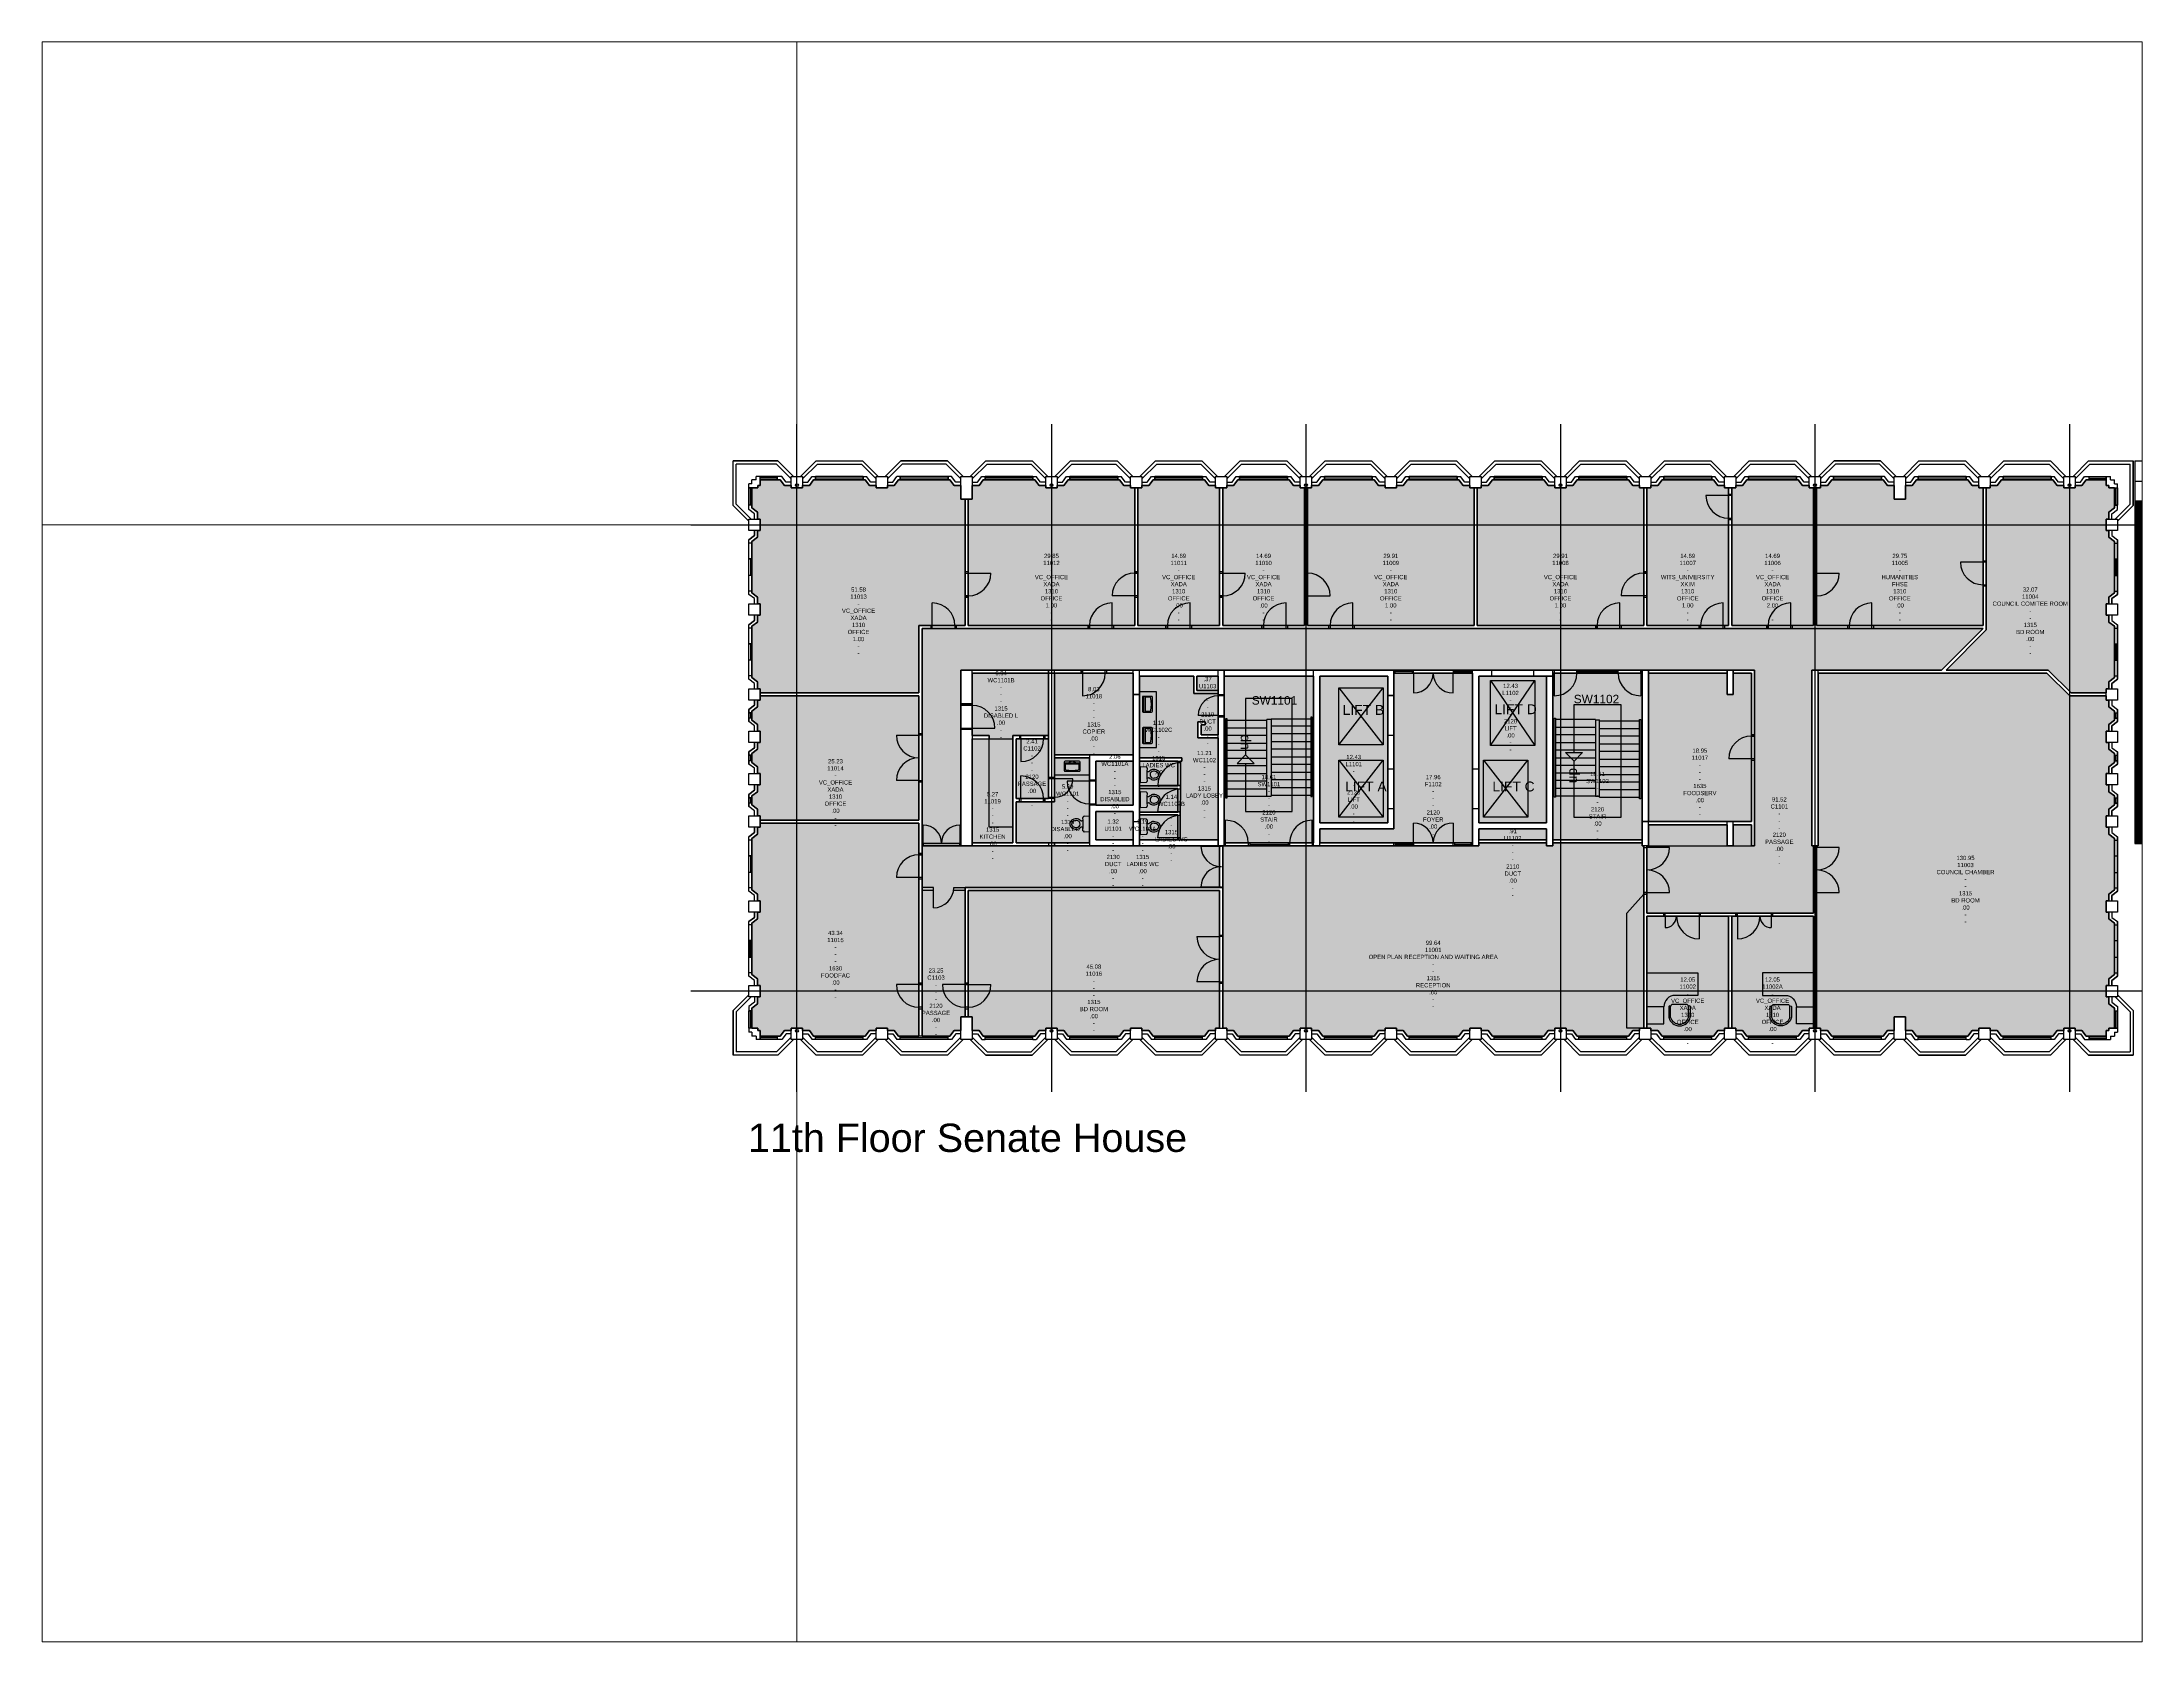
# Paper-space layout 'Layout2' of a CAD drawing. Header units: millimetres. Extents: x 1.05 to 9.45, y 0.8 to 7.2.
# The model-space entities are those that its viewports show. They can reach past a viewport. Long polylines and large blocks are cut down to what shows.
import ezdxf

# ---------------------------------------------------------------- set-up
doc = ezdxf.new("R2010")
doc.units = ezdxf.units.MM
doc.header["$LTSCALE"] = 750
doc.header["$MEASUREMENT"] = 0
for name, pattern in [('DASHED', [0.75, 0.5, -0.25]), ('PCENTRE', [50.8, 31.75, -6.35, 6.35, -6.35]), ('PCENTRE2', [28.575, 19.05, -3.175, 3.175, -3.175])]:
    doc.linetypes.add(name, pattern=pattern)
for name, color, linetype in [('Boundaries_and_building_grids', 140, 'PCENTRE2'), ('BRICK_WALLS_P4', 1, 'Continuous'), ('COLUMNS_P5', 3, 'Continuous'), ('DR', 8, 'Continuous'), ('FURNITURE', 40, 'Continuous'), ('GROS$', 1, 'Continuous'), ('HL-TMP', 7, 'Continuous'), ('LIFTS AND STAIRS', 8, 'Continuous'), ('RM$', 5, 'Continuous'), ('RM$TXT', 5, 'Continuous'), ('SANITARY_P1', 4, 'Continuous'), ('TEXT', 7, 'Continuous'), ('WA', 6, 'Continuous'), ('WA_EXT', 7, 'Continuous'), ('WN', 4, 'Continuous')]:
    doc.layers.add(name, color=color, linetype=linetype)
doc.styles.add('arial', font='arial.ttf')
doc.styles.get("Standard").update_dxf_attribs({"font": 'arial.ttf'})

psp = doc.layouts.new('Layout2')

msp = doc.modelspace()

# ---------------------------------------------------------------- texts
at = {"layer": 'LIFTS AND STAIRS', "linetype": 'Continuous'}
for p in [(18212, -10190), (29832, -11373)]:
    msp.add_text('up', height=347.7, rotation=90, dxfattribs=at).set_placement(p)
at = {"layer": 'RM$TXT', "char_height": 150, "attachment_point": 8}
for s, insert in [('29.85^M^J11012^M^J-^M^JVC_OFFICE^M^JXADA^M^J1310^M^JOFFICE^M^J1.00^M^J-^M^J-^M^J', (11250, -5659)), ('14.69^M^J11011^M^J-^M^JVC_OFFICE^M^JXADA^M^J1310^M^JOFFICE^M^J.00^M^J-^M^J-^M^J', (15750, -5659)), ('14.69^M^J11010^M^J-^M^JVC_OFFICE^M^JXADA^M^J1310^M^JOFFICE^M^J.00^M^J-^M^J-^M^J', (18750, -5659)), ('29.91^M^J11009^M^J-^M^JVC_OFFICE^M^JXADA^M^J1310^M^JOFFICE^M^J1.00^M^J-^M^J-^M^J', (23250, -5659)), ('29.91^M^J11008^M^J-^M^JVC_OFFICE^M^JXADA^M^J1310^M^JOFFICE^M^J1.00^M^J-^M^J-^M^J', (29250, -5659)), ('14.69^M^J11007^M^J-^M^JWITS_UNIVERSITY^M^JXKIM^M^J1310^M^JOFFICE^M^J1.00^M^J-^M^J-^M^J', (33750, -5659)), ('14.69^M^J11006^M^J-^M^JVC_OFFICE^M^JXADA^M^J1310^M^JOFFICE^M^J2.00^M^J-^M^J-^M^J', (36750, -5659)), ('29.75^M^J11005^M^J-^M^JHUMANITIES^M^JFHSE^M^J1310^M^JOFFICE^M^J.00^M^J-^M^J-^M^J', (41250, -5659)), ('51.58^M^J11013^M^J-^M^JVC_OFFICE^M^JXADA^M^J1310^M^JOFFICE^M^J1.00^M^J-^M^J-^M^J', (4428, -6849)), ('32.07^M^J11004^M^JCOUNCIL COMITEE ROOM^M^J-^M^J-^M^J1315^M^JBD ROOM^M^J.00^M^J-^M^J-^M^J', (45863, -6849)), ('6.04^M^JWC1101B^M^J-^M^J-^M^J-^M^J1315^M^JDISABLED L^M^J.00^M^J-^M^J-^M^J', (9468, -9806)), ('8.03^M^J11018^M^J-^M^J-^M^J-^M^J1315^M^JCOPIER^M^J.00^M^J-^M^J-^M^J', (12750, -10371)), ('.37^M^JU1103^M^J-^M^J-^M^J-^M^J2110^M^JDUCT^M^J.00^M^J-^M^J-^M^J', (16772, -10016)), ('12.43^M^JL1102^M^J-^M^J-^M^J-^M^J2120^M^JLIFT^M^J.00^M^J-^M^J-^M^J', (27485, -10255)), ('1.19^M^JWC1102C^M^J-^M^J-^M^J-^M^J1315^M^JLADIES WC^M^J.00^M^J-^M^J-^M^J', (15041, -11560)), ('2.41^M^JC1102^M^J-^M^J-^M^J-^M^J2120^M^JPASSAGE^M^J.00^M^J-^M^J-^M^J', (10563, -12218)), ('2.06^M^JWC1101A^M^J-^M^J-^M^J-^M^J1315^M^JDISABLED^M^J.00^M^J-^M^J-^M^J', (13492, -12760)), ('11.21^M^JWC1102^M^J-^M^J-^M^J-^M^J1315^M^JLADY LOBBY^M^J.00^M^J-^M^J-^M^J', (16661, -12631)), ('12.43^M^JL1101^M^J-^M^J-^M^J-^M^J2120^M^JLIFT^M^J.00^M^J-^M^J-^M^J', (21940, -12771)), ('18.95^M^J11017^M^J-^M^J-^M^J-^M^J1635^M^JFOODSERV^M^J.00^M^J-^M^J-^M^J', (34180, -12546)), ('25.23^M^J11014^M^J-^M^JVC_OFFICE^M^JXADA^M^J1310^M^JOFFICE^M^J.00^M^J-^M^J-^M^J', (3613, -12921)), ('18.61^M^JSW1101^M^J-^M^J-^M^J-^M^J2120^M^JSTAIR^M^J.00^M^J-^M^J-^M^J', (18940, -13481)), ('17.96^M^JF1102^M^J-^M^J-^M^J-^M^J2120^M^JFOYER^M^J.00^M^J-^M^J-^M^J', (24750, -13481)), ('18.61^M^JSW1102^M^J-^M^J-^M^J-^M^J2120^M^JSTAIR^M^J.00^M^J-^M^J-^M^J', (30560, -13371)), ('5.27^M^J11019^M^J-^M^J-^M^J-^M^J1315^M^JKITCHEN^M^J.00^M^J-^M^J-^M^J', (9168, -14087)), ('5.69^M^JWC1101^M^J-^M^J-^M^J-^M^J1315^M^JDISABLED L^M^J.00^M^J-^M^J-^M^J', (11824, -13818)), ('1.14^M^JWC1102B^M^J-^M^J-^M^J-^M^J1315^M^JLADIES WC^M^J.00^M^J-^M^J-^M^J', (15492, -14178)), ('91.52^M^JC1101^M^J-^M^J-^M^J-^M^J2120^M^JPASSAGE^M^J.00^M^J-^M^J-^M^J', (36989, -14270)), ('1.32^M^JU1101^M^J-^M^J-^M^J-^M^J2130^M^JDUCT^M^J.00^M^J-^M^J-^M^J', (13431, -15056)), ('1.19^M^JWC1102A^M^J-^M^J-^M^J-^M^J1315^M^JLADIES WC^M^J.00^M^J-^M^J-^M^J', (14475, -15056)), ('.91^M^JU1102^M^J-^M^J-^M^J-^M^J2110^M^JDUCT^M^J.00^M^J-^M^J-^M^J', (27563, -15393)), ('130.95^M^J11003^M^JCOUNCIL CHAMBER^M^J-^M^J-^M^J1315^M^JBD ROOM^M^J.00^M^J-^M^J-^M^J', (43573, -16341)), ('43.34^M^J11015^M^J-^M^J-^M^J-^M^J1630^M^JFOODFAC^M^J.00^M^J-^M^J-^M^J', (3613, -18994)), ('99.64^M^J11001^M^JOPEN PLAN RECEPTION AND WAITING AREA^M^J-^M^J-^M^J1315^M^JRECEPTION^M^J.00^M^J-^M^J-^M^J', (24750, -19341)), ('45.08^M^J11016^M^J-^M^J-^M^J-^M^J1315^M^JBD ROOM^M^J.00^M^J-^M^J-^M^J', (12750, -20184)), ('23.25^M^JC1103^M^J-^M^J-^M^J-^M^J2120^M^JPASSAGE^M^J.00^M^J-^M^J-^M^J', (7168, -20321)), ('12.05^M^J11002^M^J-^M^JVC_OFFICE^M^JXADA^M^J1310^M^JOFFICE^M^J.00^M^J-^M^J-^M^J', (33750, -20640)), ('12.05^M^J11002A^M^J-^M^JVC_OFFICE^M^JXADA^M^J1310^M^JOFFICE^M^J.00^M^J-^M^J-^M^J', (36750, -20640))]:
    msp.add_mtext(s, dxfattribs=dict(at, insert=insert))
at = {"layer": 'TEXT', "linetype": 'Continuous', "style": 'arial'}
for s, height, p in [('SW1101', 300, (18333, -8594)), ('LIFT B', 350, (21548, -8956)), ('LIFT D', 350, (26917, -8932)), ('SW1102', 300, (29720, -8546)), ('LIFT A', 350, (21637, -11664)), ('LIFT C', 350, (26843, -11664))]:
    msp.add_text(s, height=height, dxfattribs=at).set_placement(p)
at = {"layer": 'WA_EXT', "linetype": 'Continuous', "style": 'arial'}
msp.add_text('11th Floor Senate House', height=1000, dxfattribs=at).set_placement((516, -24411))

# ---------------------------------------------------------------- blocks, each defined once
blk = doc.blocks.new('Chair Accent 30x30')
at = {"linetype": 'Continuous'}
for p, q in [((-15, 3.1), (-15, 18)), ((-12.5, 18.3), (-12.5, 3)), ((-9.5, 0), (9.5, 0)), ((12.5, 18.3), (12.5, 3)), ((15, 3.1), (15, 18))]:
    blk.add_line(p, q, dxfattribs=at)
for centre, radius, start, end in [((0, 14.6), 15.4, 12.6804, 167.3196), ((-13.8, 3.1), 1.25, 180, 0), ((0, 14.4), 13.1, 17.408, 162.5919), ((-9.5, 3), 3, 180, 270), ((9.5, 3), 3, 270, 0), ((13.8, 3.1), 1.25, 180, 0)]:
    blk.add_arc(centre, radius, start, end, dxfattribs=at)
blk = doc.blocks.new('*T23')
at = {"layer": 'HL-TMP', "color": 0, "linetype": 'ByBlock', "lineweight": -2, "transparency": 16777216}
for p, q in [((0, 0), (30419, 0)), ((0, 0), (0, -13524)), ((30419, 0), (30419, -13524)), ((0, -711), (30419, -711)), ((853, -711), (853, -13524)), ((5425, -711), (5425, -13524)), ((9083, -711), (9083, -13524)), ((21885, -711), (21885, -13524)), ((26152, -711), (26152, -13524)), ((0, -1416), (30419, -1416)), ((0, -2115), (30419, -2115)), ((0, -2735), (30419, -2735)), ((0, -3435), (30419, -3435)), ((0, -4055), (30419, -4055)), ((0, -4754), (30419, -4754)), ((0, -5448), (30419, -5448)), ((0, -6068), (30419, -6068)), ((0, -6767), (30419, -6767)), ((0, -7462), (30419, -7462)), ((0, -8161), (30419, -8161)), ((0, -8865), (30419, -8865)), ((0, -9485), (30419, -9485)), ((0, -10185), (30419, -10185)), ((0, -10801), (30419, -10801)), ((0, -11505), (30419, -11505)), ((0, -12204), (30419, -12204)), ((0, -12824), (30419, -12824)), ((0, -13524), (30419, -13524))]:
    blk.add_line(p, q, dxfattribs=at)
at = {"layer": 'HL-TMP', "color": 2, "true_color": 0xffff00, "transparency": 16777216}
blk.add_solid([(0, -1416), (0, -2115), (853, -1416), (853, -2115)], dxfattribs=at)
at = {"layer": 'HL-TMP', "color": 40, "true_color": 0xffcc00, "transparency": 16777216}
blk.add_solid([(0, -2115), (0, -2735), (853, -2115), (853, -2735)], dxfattribs=at)
at = {"layer": 'HL-TMP', "color": 53, "true_color": 0xcccc66, "transparency": 16777216}
blk.add_solid([(0, -2735), (0, -3435), (853, -2735), (853, -3435)], dxfattribs=at)
at = {"layer": 'HL-TMP', "color": 150, "true_color": 0x0099ff, "transparency": 16777216}
for points in [[(0, -3435), (0, -4055), (853, -3435), (853, -4055)], [(0, -6068), (0, -6767), (853, -6068), (853, -6767)]]:
    blk.add_solid(points, dxfattribs=at)
at = {"layer": 'HL-TMP', "color": 7, "transparency": 16777216}
for points in [[(0, -4055), (0, -4754), (853, -4055), (853, -4754)], [(0, -12824), (0, -13524), (853, -12824), (853, -13524)]]:
    blk.add_solid(points, dxfattribs=at)
at = {"layer": 'HL-TMP', "color": 230, "true_color": 0xff3366, "transparency": 16777216}
blk.add_solid([(0, -4754), (0, -5448), (853, -4754), (853, -5448)], dxfattribs=at)
at = {"layer": 'HL-TMP', "color": 4, "true_color": 0x33ffff, "transparency": 16777216}
blk.add_solid([(0, -5448), (0, -6068), (853, -5448), (853, -6068)], dxfattribs=at)
at = {"layer": 'HL-TMP', "color": 30, "true_color": 0xff9900, "transparency": 16777216}
blk.add_solid([(0, -6767), (0, -7462), (853, -6767), (853, -7462)], dxfattribs=at)
at = {"layer": 'HL-TMP', "color": 52, "true_color": 0xcccc20, "transparency": 16777216}
blk.add_solid([(0, -7462), (0, -8161), (853, -7462), (853, -8161)], dxfattribs=at)
at = {"layer": 'HL-TMP', "color": 223, "true_color": 0xcc33b9, "transparency": 16777216}
blk.add_solid([(0, -8161), (0, -8865), (853, -8161), (853, -8865)], dxfattribs=at)
at = {"layer": 'HL-TMP', "color": 73, "true_color": 0x99cd66, "transparency": 16777216}
blk.add_solid([(0, -8865), (0, -9485), (853, -8865), (853, -9485)], dxfattribs=at)
at = {"layer": 'HL-TMP', "color": 250, "true_color": 0x333333, "transparency": 16777216}
blk.add_solid([(0, -9485), (0, -10185), (853, -9485), (853, -10185)], dxfattribs=at)
at = {"layer": 'HL-TMP', "color": 254, "true_color": 0xcccccc, "transparency": 16777216}
blk.add_solid([(0, -10185), (0, -10801), (853, -10185), (853, -10801)], dxfattribs=at)
at = {"layer": 'HL-TMP', "color": 251, "true_color": 0x666666, "transparency": 16777216}
for points in [[(0, -10801), (0, -11505), (853, -10801), (853, -11505)], [(0, -11505), (0, -12204), (853, -11505), (853, -12204)]]:
    blk.add_solid(points, dxfattribs=at)
at = {"layer": 'HL-TMP', "color": 93, "true_color": 0x66cd4f, "transparency": 16777216}
blk.add_solid([(0, -12204), (0, -12824), (853, -12204), (853, -12824)], dxfattribs=at)
at = {"layer": 'HL-TMP', "color": 0, "transparency": 16777216}
for s, insert, char_height, width, attachment_point in [('Legend', (15210, -356), 304.8, 30418.92, 5), ('Room Category', (3139, -1063), 304.8, 3962.4, 5), ('Room Type', (7254, -1063), 304.8, 3048, 5), ('Description', (15484, -1063), 304.8, 12192, 5), ('Count', (24018, -1063), 304.8, 3657.6, 5), ('Room Area m²', (28285, -1063), 304.8, 3657.6, 5), ('1310', (1158, -1765), 304.8, 3962.4, 4), ('OFFICE', (5730, -1765), 304.8, 3048, 4), ('Office Space', (9388, -1765), 304.8, 12192, 4), ('12', (25847, -1765), 304.8, 3657.6, 6), ('279.09', (30114, -1765), 304.8, 3657.6, 6), ('1315', (1158, -2425), 304.8, 3962.4, 4), ('1315', (1158, -3085), 304.8, 3962.4, 4), ('COPIER', (5730, -3085), 304.8, 3048, 4), ('BD ROOM', (5730, -2425), 304.8, 3048, 4), ('Copier Room', (9388, -3085), 304.8, 12192, 4), ('Boardroom', (9388, -2425), 304.8, 12192, 4), ('3', (25847, -2425), 305, 3657.6, 6), ('1', (25847, -3085), 305, 3657.6, 6), ('208.10', (30114, -2425), 304.8, 3657.6, 6), ('8.03', (30114, -3085), 304.8, 3657.6, 6), ('1315', (1158, -3745), 304.8, 3962.4, 4), ('DISABLED', (5730, -3745), 304.8, 3048, 4), ('Disabled Ablutions', (9388, -3745), 304.8, 12192, 4), ('1', (25847, -3745), 305, 3657.6, 6), ('2.06', (30114, -3745), 304.8, 3657.6, 6), ('1315', (1158, -4404), 304.8, 3962.4, 4), ('DISABLED L', (5730, -4404), 304.8, 3048, 4), ('Disabled Lobby', (9388, -4404), 304.8, 12192, 4), ('2', (25847, -4404), 305, 3657.6, 6), ('11.73', (30114, -4404), 304.8, 3657.6, 6), ('1315', (1158, -5101), 304.8, 3962.4, 4), ('KITCHEN', (5730, -5101), 304.8, 3048, 4), ('Departmental Kitchens', (9388, -5101), 304.8, 12192, 4), ('1', (25847, -5101), 305, 3657.6, 6), ('5.27', (30114, -5101), 304.8, 3657.6, 6), ('1315', (1158, -5758), 304.8, 3962.4, 4), ('LADIES WC', (5730, -5758), 304.8, 3048, 4), ('Ladies Toilet', (9388, -5758), 304.8, 12192, 4), ('3', (25847, -5758), 305, 3657.6, 6), ('3.52', (30114, -5758), 304.8, 3657.6, 6), ('1315', (1158, -6418), 304.8, 3962.4, 4), ('LADY LOBBY', (5730, -6418), 304.8, 3048, 4), ('Ladies Toilet Lobby', (9388, -6418), 304.8, 12192, 4), ('1', (25847, -6418), 305, 3657.6, 6), ('11.21', (30114, -6418), 304.8, 3657.6, 6), ('1315', (1158, -7115), 304.8, 3962.4, 4), ('RECEPTION', (5730, -7115), 304.8, 3048, 4), ('Reception Areas', (9388, -7115), 304.8, 12192, 4), ('1', (25847, -7115), 305, 3657.6, 6), ('99.64', (30114, -7115), 304.8, 3657.6, 6), ('1630', (1158, -7811), 304.8, 3962.4, 4), ('FOODFAC', (5730, -7811), 304.8, 3048, 4), ('Food Facilitiy Areas', (9388, -7811), 304.8, 12192, 4), ('1', (25847, -7811), 305, 3657.6, 6), ('43.34', (30114, -7811), 304.8, 3657.6, 6), ('1635', (1158, -8513), 304.8, 3962.4, 4), ('FOODSERV', (5730, -8513), 304.8, 3048, 4), ('Food Facalty Service Areas', (9388, -8513), 304.8, 12192, 4), ('1', (25847, -8513), 305, 3657.6, 6), ('18.95', (30114, -8513), 304.8, 3657.6, 6), ('2110', (1158, -9175), 304.8, 3962.4, 4), ('DUCT', (5730, -9175), 304.8, 3048, 4), ('Service Duct', (9388, -9175), 304.8, 12192, 4), ('Foyer Entrance Hallway', (9388, -9835), 304.8, 12192, 4), ('2', (25847, -9175), 305, 3657.6, 6), ('1.28', (30114, -9175), 304.8, 3657.6, 6), ('2120', (1158, -9835), 304.8, 3962.4, 4), ('2120', (1158, -10493), 304.8, 3962.4, 4), ('FOYER', (5730, -9835), 304.8, 3048, 4), ('LIFT', (5730, -10493), 304.8, 3048, 4), ('Elevator Areas', (9388, -10493), 304.8, 12192, 4), ('2', (25847, -10493), 305, 3657.6, 6), ('1', (25847, -9835), 305, 3657.6, 6), ('24.86', (30114, -10493), 304.8, 3657.6, 6), ('17.96', (30114, -9835), 304.8, 3657.6, 6), ('2120', (1158, -11153), 304.8, 3962.4, 4), ('PASSAGE', (5730, -11153), 304.8, 3048, 4), ('Primary Circulation', (9388, -11153), 304.8, 12192, 4), ('3', (25847, -11153), 305, 3657.6, 6), ('117.18', (30114, -11153), 304.8, 3657.6, 6), ('2120', (1158, -11855), 304.8, 3962.4, 4), ('STAIR', (5730, -11855), 304.8, 3048, 4), ('All Staircases - General Use, Escape ect', (9388, -11855), 304.8, 12192, 4), ('2', (25847, -11855), 305, 3657.6, 6), ('37.22', (30114, -11855), 304.8, 3657.6, 6), ('2130', (1158, -12514), 304.8, 3962.4, 4), ('DUCT', (5730, -12514), 304.8, 3048, 4), ('Duct Areas', (9388, -12514), 304.8, 12192, 4), ('1', (25847, -12514), 305, 3657.6, 6), ('1.32', (30114, -12514), 304.8, 3657.6, 6), ('Unassigned', (1158, -13174), 304.8, 3962.4, 4), ('Unassigned', (5730, -13174), 304.8, 3048, 4), ('Unassigned', (9388, -13174), 304.8, 12192, 4), ('0', (25847, -13174), 305, 3657.6, 6), ('.00', (30114, -13174), 304.8, 3657.6, 6)]:
    blk.add_mtext(s, dxfattribs=dict(at, insert=insert, char_height=char_height, width=width, attachment_point=attachment_point))

# ---------------------------------------------------------------- hatches: boundary and pattern name
at = {"layer": 'HL-TMP', "true_color": 0xffff00}
h = msp.add_hatch(color=2, dxfattribs=at)
h.paths.add_polyline_path([(44195, -931), (44050, -931), (44050, -841), (43810, -841), (43660, -641), (41841, -641), (41691, -841), (41450, -841), (41450, -1331), (41050, -1331), (41050, -841), (40810, -841), (40660, -641), (38841, -641), (38691, -841), (38450, -841), (38450, -931), (38305, -931), (38305, -5796), (40315, -5796), (44195, -5796)], flags=0)
h.paths.add_polyline_path([(38195, -931), (38050, -931), (38050, -841), (37810, -841), (37660, -641), (35841, -641), (35691, -841), (35450, -841), (35450, -931), (35305, -931), (35305, -5796), (38195, -5796)], flags=0)
h.paths.add_polyline_path([(35195, -931), (35050, -931), (35050, -841), (34810, -841), (34660, -641), (32841, -641), (32691, -841), (32450, -841), (32450, -931), (32305, -931), (32305, -5796), (35195, -5796)], flags=0)
h.paths.add_polyline_path([(32195, -931), (32050, -931), (32050, -841), (31810, -841), (31660, -641), (29841, -641), (29691, -841), (29450, -841), (29450, -931), (29050, -931), (29050, -841), (28810, -841), (28660, -641), (26841, -641), (26691, -841), (26450, -841), (26450, -931), (26305, -931), (26305, -5796), (32195, -5796)], flags=0)
h.paths.add_polyline_path([(26195, -931), (26050, -931), (26050, -841), (25810, -841), (25660, -641), (23841, -641), (23691, -841), (23450, -841), (23450, -931), (23050, -931), (23050, -841), (22810, -841), (22660, -641), (20841, -641), (20691, -841), (20450, -841), (20450, -931), (20305, -931), (20305, -5796), (26195, -5796)], flags=0)
h.paths.add_polyline_path([(20195, -931), (20050, -931), (20050, -841), (19810, -841), (19660, -641), (17841, -641), (17691, -841), (17450, -841), (17450, -931), (17305, -931), (17305, -5796), (20195, -5796)], flags=0)
h.paths.add_polyline_path([(17195, -931), (17050, -931), (17050, -841), (16810, -841), (16660, -641), (14841, -641), (14691, -841), (14450, -841), (14450, -931), (14305, -931), (14305, -5796), (17195, -5796)], flags=0)
h.paths.add_polyline_path([(14195, -931), (14050, -931), (14050, -841), (13810, -841), (13660, -641), (11841, -641), (11691, -841), (11450, -841), (11450, -931), (11050, -931), (11050, -841), (10810, -841), (10660, -641), (8841, -641), (8691, -841), (8450, -841), (8450, -1331), (8305, -1331), (8305, -5796), (14195, -5796)], flags=0)
h.paths.add_polyline_path([(8195, -1331), (8050, -1331), (8050, -841), (7930, -841), (7810, -841), (7660, -641), (5841, -641), (5691, -841), (5450, -841), (5450, -931), (5050, -931), (5050, -841), (4810, -841), (4660, -641), (2841, -641), (2691, -841), (2450, -841), (2450, -931), (2050, -931), (2050, -841), (1810, -841), (1660, -641), (950, -641), (950, -841), (861, -841), (861, -931), (660, -931), (660, -1640), (860, -1791), (860, -2031), (950, -2031), (950, -2431), (860, -2431), (860, -2672), (660, -2822), (660, -4640), (860, -4791), (860, -5031), (950, -5031), (950, -5431), (860, -5431), (860, -5672), (660, -5822), (660, -7640), (860, -7791), (860, -8031), (950, -8031), (950, -8176), (6565, -8176), (6565, -5796), (8195, -5796)], flags=0)
h.paths.add_polyline_path([(6565, -9625), (6565, -8286), (950, -8286), (950, -8431), (860, -8431), (860, -8672), (660, -8822), (660, -9140), (860, -9291), (860, -9531), (950, -9531), (950, -9931), (860, -9931), (860, -10172), (660, -10322), (660, -10640), (860, -10791), (860, -11031), (950, -11031), (950, -11431), (860, -11431), (860, -11672), (660, -11822), (660, -12140), (860, -12293), (860, -12531), (950, -12531), (950, -12676), (6565, -12676)], flags=0)
h.paths.add_polyline_path([(35195, -16079), (32305, -16079), (32305, -20031), (32450, -20031), (32450, -20121), (32691, -20121), (32841, -20321), (34660, -20321), (34810, -20121), (35050, -20121), (35050, -20031), (35195, -20031)], flags=0)
h.paths.add_polyline_path([(38195, -16079), (35305, -16079), (35305, -20031), (35450, -20031), (35450, -20121), (35691, -20121), (35841, -20321), (37660, -20321), (37810, -20121), (38050, -20121), (38050, -20031), (38195, -20031)], flags=0)
at = {"layer": 'HL-TMP', "true_color": 0xffcc00}
h = msp.add_hatch(color=40, dxfattribs=at)
h.paths.add_polyline_path([(48640, -11431), (48550, -11431), (48550, -11031), (48640, -11031), (48640, -10791), (48840, -10640), (48840, -10322), (48640, -10172), (48640, -9931), (48550, -9931), (48550, -9531), (48640, -9531), (48640, -9291), (48840, -9140), (48840, -8822), (48640, -8672), (48640, -8431), (48550, -8431), (48550, -8286), (47260, -8286), (46455, -7481), (38360, -7481), (38360, -13591), (38305, -13591), (38305, -20031), (38450, -20031), (38450, -20121), (38691, -20121), (38841, -20321), (38872, -20321), (40660, -20321), (40810, -20121), (41050, -20121), (41050, -19631), (41450, -19631), (41450, -20121), (41691, -20121), (41841, -20321), (43660, -20321), (43810, -20121), (44050, -20121), (44050, -20031), (44450, -20031), (44450, -20121), (44691, -20121), (44841, -20321), (46660, -20321), (46810, -20121), (47050, -20121), (47050, -20031), (47450, -20031), (47450, -20121), (47691, -20121), (47841, -20321), (48550, -20321), (48550, -20274), (48550, -20121), (48640, -20121), (48640, -20031), (48840, -20031), (48840, -19322), (48640, -19172), (48640, -18931), (48550, -18931), (48550, -18531), (48640, -18531), (48640, -18291), (48840, -18140), (48840, -16322), (48640, -16172), (48640, -15931), (48550, -15931), (48550, -15531), (48640, -15531), (48640, -15291), (48840, -15140), (48840, -13322), (48640, -13172), (48640, -12931), (48550, -12931), (48550, -12531), (48640, -12531), (48640, -12291), (48840, -12140), (48840, -11822), (48640, -11672)], flags=0)
h.paths.add_polyline_path([(48840, -2822), (48640, -2672), (48640, -2551), (48640, -2431), (48550, -2431), (48550, -2031), (48640, -2031), (48640, -1791), (48840, -1640), (48840, -931), (48795, -931), (48640, -931), (48640, -841), (48550, -841), (48550, -641), (47841, -641), (47691, -841), (47450, -841), (47450, -931), (47050, -931), (47050, -841), (46810, -841), (46660, -641), (44841, -641), (44691, -841), (44450, -841), (44450, -931), (44305, -931), (44305, -5952), (42886, -7371), (46500, -7371), (47305, -8176), (48550, -8176), (48550, -8031), (48640, -8031), (48640, -7791), (48840, -7640), (48840, -5822), (48640, -5672), (48640, -5431), (48550, -5431), (48550, -5031), (48640, -5031), (48640, -4791), (48840, -4640)], flags=0)
h.paths.add_polyline_path([(17195, -15166), (8305, -15166), (8305, -19631), (8450, -19631), (8450, -20121), (8691, -20121), (8841, -20321), (10660, -20321), (10810, -20121), (11050, -20121), (11050, -20031), (11450, -20031), (11450, -20121), (11691, -20121), (11841, -20321), (11872, -20321), (13660, -20321), (13810, -20121), (14050, -20121), (14050, -20031), (14450, -20031), (14450, -20121), (14691, -20121), (14841, -20321), (16660, -20321), (16810, -20121), (17050, -20121), (17050, -20031), (17195, -20031)], flags=0)
at = {"layer": 'HL-TMP', "true_color": 0x666666}
h = msp.add_hatch(color=251, dxfattribs=at)
h.paths.add_polyline_path([(20520, -7591), (20440, -7591), (17360, -7591), (17360, -13481), (19670, -13481), (20520, -13481)], flags=0)
h.paths.add_polyline_path([(32140, -7481), (28980, -7481), (28980, -7591), (28980, -13371), (32140, -13371), (32140, -12731)], flags=0)
h.paths.add_polyline_path([(44195, -5906), (6675, -5906), (6675, -9625), (6675, -13502), (8050, -13502), (8050, -7371), (36110, -7371), (36110, -13591), (36000, -13591), (36000, -12841), (35360, -12841), (35360, -13591), (35140, -13591), (35140, -12841), (32360, -12841), (32360, -13591), (32305, -13591), (32305, -15969), (38195, -15969), (38195, -13591), (38140, -13591), (38140, -7371), (42730, -7371)], flags=0)
h.paths.add_polyline_path([(11140, -9806), (10000, -9806), (10000, -11916), (11140, -11916)], flags=0)
h.paths.add_polyline_path([(17195, -13591), (14360, -13591), (14140, -13591), (11360, -13591), (6675, -13591), (6675, -20321), (7660, -20321), (7810, -20121), (8050, -20121), (8050, -19631), (8195, -19631), (8195, -15056), (17195, -15056)], flags=0)
at = {"layer": 'HL-TMP'}
h = msp.add_hatch(color=7, dxfattribs=at)
h.paths.add_polyline_path([(11140, -7481), (8450, -7481), (8450, -9691), (9050, -9691), (9050, -9806), (9885, -9806), (9885, -9691), (11140, -9691)], flags=0)
h.paths.add_polyline_path([(12600, -10481), (11360, -10481), (11360, -12031), (10000, -12031), (10000, -13481), (10060, -13481), (11360, -13481), (12600, -13481)], flags=0)
at = {"layer": 'HL-TMP', "true_color": 0xcccc66}
msp.add_hatch(color=53, dxfattribs=at).paths.add_polyline_path([(14140, -8231), (14140, -7481), (11360, -7481), (11360, -10371), (14140, -10371)], flags=16)
at = {"layer": 'HL-TMP', "true_color": 0x0099ff}
h = msp.add_hatch(color=150, dxfattribs=at)
h.paths.add_polyline_path([(14140, -10591), (12820, -10591), (12820, -12151), (14140, -12151)], flags=0)
h.paths.add_polyline_path([(17140, -9771), (16430, -9771), (16430, -9201), (16690, -9201), (16690, -9311), (16540, -9311), (16540, -9661), (17140, -9661), (17140, -8201), (16280, -8201), (16280, -7591), (14360, -7591), (14360, -8231), (14360, -10481), (15860, -10481), (15860, -10591), (15811, -10591), (15805, -13371), (17140, -13371)], flags=0)
at = {"layer": 'HL-TMP', "true_color": 0x99cd66}
h = msp.add_hatch(color=73, dxfattribs=at)
h.paths.add_polyline_path([(28760, -12991), (26360, -12991), (26360, -13371), (28760, -13371)], flags=0)
h.paths.add_polyline_path([(17140, -7591), (16390, -7591), (16390, -8091), (17140, -8091)], flags=0)
at = {"layer": 'HL-TMP', "true_color": 0x333333}
msp.add_hatch(color=250, dxfattribs=at).paths.add_polyline_path([(26140, -7481), (23360, -7481), (23360, -8271), (23360, -12991), (20740, -12991), (20740, -13481), (24050, -13481), (26140, -13481)], flags=16)
at = {"layer": 'HL-TMP', "true_color": 0xcccccc}
h = msp.add_hatch(color=254, dxfattribs=at)
h.paths.add_polyline_path([(23140, -8271), (23140, -7591), (20740, -7591), (20740, -12771), (23140, -12771)], flags=0)
h.paths.add_polyline_path([(28760, -7591), (26360, -7591), (26360, -12771), (28760, -12771)], flags=0)
at = {"layer": 'HL-TMP', "true_color": 0xcc33b9}
msp.add_hatch(color=223, dxfattribs=at).paths.add_polyline_path([(36000, -7481), (35360, -7481), (35360, -8231), (35140, -8231), (35140, -7481), (32360, -7481), (32360, -12731), (36000, -12731)], flags=16)
at = {"layer": 'HL-TMP', "true_color": 0xff3366}
msp.add_hatch(color=230, dxfattribs=at).paths.add_polyline_path([(8450, -9806), (9885, -9806), (9885, -13481), (8450, -13481)], flags=16)
at = {"layer": 'HL-TMP', "true_color": 0x33ffff}
h = msp.add_hatch(color=4, dxfattribs=at)
h.paths.add_polyline_path([(15715, -12490), (14360, -12490), (14360, -13371), (15715, -13371)], flags=0)
h.paths.add_polyline_path([(15721, -11560), (14360, -11560), (14360, -12400), (15715, -12400)], flags=0)
h.paths.add_polyline_path([(15715, -10591), (14360, -10591), (14360, -11470), (15721, -11470)], flags=0)
at = {"layer": 'HL-TMP', "true_color": 0x66cd4f}
msp.add_hatch(color=93, dxfattribs=at).paths.add_polyline_path([(14140, -12371), (12820, -12371), (12820, -13371), (14140, -13371)], flags=16)
at = {"layer": 'HL-TMP', "true_color": 0xcccc20}
msp.add_hatch(color=52, dxfattribs=at).paths.add_polyline_path([(6565, -12786), (950, -12786), (950, -12931), (860, -12931), (860, -13172), (660, -13322), (660, -15140), (860, -15291), (860, -15531), (950, -15531), (950, -15931), (860, -15931), (860, -16172), (660, -16322), (660, -18140), (860, -18291), (860, -18531), (950, -18531), (950, -18931), (860, -18931), (860, -19172), (660, -19322), (660, -20031), (706, -20031), (861, -20031), (861, -20121), (950, -20121), (950, -20321), (1660, -20321), (1810, -20121), (2050, -20121), (2050, -20031), (2450, -20031), (2450, -20121), (2691, -20121), (2841, -20321), (4660, -20321), (4810, -20121), (5050, -20121), (5050, -20031), (5450, -20031), (5450, -20121), (5691, -20121), (5841, -20321), (6565, -20321), (6565, -20218)], flags=16)
at = {"layer": 'HL-TMP', "true_color": 0xff9900}
msp.add_hatch(color=30, dxfattribs=at).paths.add_polyline_path([(32195, -13591), (32140, -13591), (32140, -13481), (28980, -13481), (28980, -13591), (28760, -13591), (28760, -13481), (26360, -13481), (26360, -13591), (24050, -13591), (19670, -13591), (19620, -13591), (17305, -13591), (17305, -20031), (17450, -20031), (17450, -20121), (17691, -20121), (17841, -20321), (19660, -20321), (19810, -20121), (20050, -20121), (20050, -20031), (20450, -20031), (20450, -20121), (20691, -20121), (20841, -20321), (22660, -20321), (22810, -20121), (23050, -20121), (23050, -20031), (23450, -20031), (23450, -20121), (23691, -20121), (23841, -20321), (25660, -20321), (25810, -20121), (26050, -20121), (26050, -20031), (26450, -20031), (26450, -20121), (26691, -20121), (26841, -20321), (28660, -20321), (28810, -20121), (29050, -20121), (29050, -20031), (29450, -20031), (29450, -20121), (29691, -20121), (29841, -20321), (31660, -20321), (31810, -20121), (32050, -20121), (32050, -20031), (32195, -20031)], flags=16)

# ---------------------------------------------------------------- linework, layer by layer
at = {"layer": 'Boundaries_and_building_grids', "color": 140, "linetype": 'PCENTRE', "lineweight": -3}
for p, q in [((2250, -22281, -37950), (2250, 1319, -37950)), ((11250, 1319, -37950), (11250, -22281, -37950)), ((20250, 1319, -37950), (20250, -22281, -37950)), ((29250, 1319, -37950), (29250, -22281, -37950)), ((38250, 1319, -37950), (38250, -22281, -37950)), ((47250, 1319, -37950), (47250, -22281, -37950)), ((-1500, -2231, -37950), (51000, -2231, -37950)), ((51000, -18731, -37950), (-1500, -18731, -37950))]:
    msp.add_line(p, q, dxfattribs=at)
at = {"layer": 'BRICK_WALLS_P4', "linetype": 'Continuous'}
for p, q in [((14360, -7591), (14360, -7371)), ((17140, -7371), (14360, -7371)), ((17140, -7591), (17140, -7371)), ((17360, -7371), (17360, -7591)), ((20520, -7371), (17360, -7371)), ((20520, -7591), (20520, -7371)), ((16280, -7591), (14360, -7591)), ((16280, -7591), (16280, -8201)), ((17140, -7591), (16390, -7591)), ((16390, -7591), (16390, -8091)), ((16390, -8091), (17140, -8091)), ((17140, -8201), (17140, -8091)), ((20520, -7591), (17360, -7591)), ((14360, -8231), (14140, -8231)), ((14140, -8231), (14140, -10371)), ((14360, -12731), (14360, -8231)), ((16280, -8201), (17140, -8201)), ((16690, -9201), (16430, -9201)), ((16430, -9201), (16430, -9771)), ((16690, -9311), (16540, -9311)), ((16540, -9311), (16540, -9661)), ((16690, -9201), (16690, -9311)), ((14140, -10371), (12600, -10371)), ((12600, -10371), (12600, -11251)), ((16430, -9771), (17140, -9771)), ((16540, -9661), (17140, -9661)), ((17140, -9771), (17140, -9661)), ((12820, -11251), (12820, -10591)), ((12820, -10591), (14140, -10591)), ((14140, -10591), (14140, -12151)), ((12600, -11251), (12820, -11251)), ((14140, -12151), (12600, -12151)), ((12600, -12151), (12600, -13591)), ((12600, -13591), (14140, -13591)), ((14360, -13591), (14360, -13371)), ((14360, -13371), (17140, -13371)), ((17140, -13591), (14360, -13591)), ((17140, -13371), (17140, -13591))]:
    msp.add_line(p, q, dxfattribs=at)
msp.add_lwpolyline([(14140, -13591), (14140, -13371), (12820, -13371), (12820, -12371), (14140, -12371), (14140, -12731), (14360, -12731)], dxfattribs=at)
at = {"layer": 'COLUMNS_P5', "linetype": 'Continuous'}
for p, q in [((2050, -931), (2050, -531)), ((2050, -531), (2450, -531)), ((2450, -531), (2450, -931)), ((5050, -931), (5050, -531)), ((5050, -531), (5450, -531)), ((5450, -531), (5450, -931)), ((8050, -1331), (8050, -531)), ((8050, -531), (8450, -531)), ((8450, -531), (8450, -1331)), ((11050, -931), (11050, -531)), ((11050, -531), (11450, -531)), ((11450, -531), (11450, -931)), ((14050, -931), (14050, -531)), ((14050, -531), (14450, -531)), ((14450, -531), (14450, -931)), ((17050, -931), (17050, -531)), ((17050, -531), (17450, -531)), ((17450, -531), (17450, -931)), ((20050, -931), (20050, -531)), ((20050, -531), (20450, -531)), ((20450, -531), (20450, -931)), ((23050, -931), (23050, -531)), ((23050, -531), (23450, -531)), ((23450, -531), (23450, -931)), ((26050, -931), (26050, -531)), ((26050, -531), (26450, -531)), ((26450, -531), (26450, -931)), ((29050, -931), (29050, -531)), ((29050, -531), (29450, -531)), ((29450, -531), (29450, -931)), ((32050, -931), (32050, -531)), ((32050, -531), (32450, -531)), ((32450, -531), (32450, -931)), ((35050, -931), (35050, -531)), ((35050, -531), (35450, -531)), ((35450, -531), (35450, -931)), ((38050, -931), (38050, -531)), ((38050, -531), (38450, -531)), ((38450, -531), (38450, -931)), ((41050, -531), (41450, -531)), ((41050, -1331), (41050, -531)), ((41450, -531), (41450, -1331)), ((44050, -931), (44050, -531)), ((44050, -531), (44450, -531)), ((44450, -531), (44450, -931)), ((47050, -931), (47050, -531)), ((47050, -531), (47450, -531)), ((47450, -531), (47450, -931)), ((2450, -931), (2050, -931)), ((5450, -931), (5050, -931)), ((8450, -1331), (8050, -1331)), ((11450, -931), (11050, -931)), ((14450, -931), (14050, -931)), ((17450, -931), (17050, -931)), ((20450, -931), (20050, -931)), ((23450, -931), (23050, -931)), ((26450, -931), (26050, -931)), ((29450, -931), (29050, -931)), ((32450, -931), (32050, -931)), ((35450, -931), (35050, -931)), ((38450, -931), (38050, -931)), ((41450, -1331), (41050, -1331)), ((44450, -931), (44050, -931)), ((47450, -931), (47050, -931)), ((550, -2431), (550, -2031)), ((550, -2031), (950, -2031)), ((950, -2031), (950, -2431)), ((48550, -2431), (48550, -2031)), ((48550, -2031), (48950, -2031)), ((48950, -2031), (48950, -2431)), ((950, -2431), (550, -2431)), ((48950, -2431), (48550, -2431)), ((550, -5431), (550, -5031)), ((550, -5031), (950, -5031)), ((950, -5031), (950, -5431)), ((48550, -5431), (48550, -5031)), ((48550, -5031), (48950, -5031)), ((48950, -5031), (48950, -5431)), ((950, -5431), (550, -5431)), ((48950, -5431), (48550, -5431)), ((8050, -8571), (8050, -7371)), ((8450, -7371), (8050, -7371)), ((8450, -8571), (8450, -7371)), ((11140, -11166), (11140, -7371)), ((11140, -7371), (11360, -7371)), ((11360, -7481), (11360, -7371)), ((11360, -11166), (11360, -7371)), ((14140, -8231), (14140, -7371)), ((14140, -7371), (14360, -7371)), ((14360, -8231), (14360, -7371)), ((17140, -8231), (17140, -7371)), ((17140, -7371), (17360, -7371)), ((17360, -8231), (17360, -7371)), ((20520, -13591), (20520, -7371)), ((20520, -7371), (23360, -7371)), ((23360, -8271), (23360, -7371)), ((26140, -7371), (26810, -7371)), ((26140, -10871), (26140, -7371)), ((26810, -7371), (26810, -7591)), ((28310, -7591), (28310, -7371)), ((28310, -7371), (28980, -7371)), ((28980, -13591), (28980, -7371)), ((32140, -13591), (32140, -7371)), ((32140, -7371), (32360, -7371)), ((32360, -7371), (32360, -7481)), ((32360, -13591), (32360, -7371)), ((35140, -7371), (35140, -7481)), ((35140, -8231), (35140, -7371)), ((35140, -7371), (35360, -7371)), ((35360, -7371), (35360, -7481)), ((35360, -8231), (35360, -7371)), ((550, -8431), (550, -8031)), ((550, -8031), (950, -8031)), ((950, -8031), (950, -8431)), ((20740, -7591), (23140, -7591)), ((20740, -12771), (20740, -7591)), ((23140, -8271), (23140, -7591)), ((26360, -7591), (26810, -7591)), ((26360, -10871), (26360, -7591)), ((26810, -7591), (28310, -7591)), ((28310, -7591), (28760, -7591)), ((28760, -12771), (28760, -7591)), ((48550, -8431), (48550, -8031)), ((48550, -8031), (48950, -8031)), ((48950, -8031), (48950, -8431)), ((950, -8431), (550, -8431)), ((8450, -8571), (8050, -8571)), ((14360, -8231), (14140, -8231)), ((17140, -8231), (17360, -8231)), ((23360, -8271), (23140, -8271)), ((23140, -8271), (23140, -9671)), ((35140, -8231), (35360, -8231)), ((48950, -8431), (48550, -8431)), ((550, -9531), (950, -9531)), ((550, -9931), (550, -9531)), ((950, -9531), (950, -9931)), ((8050, -13591), (8050, -9471)), ((8450, -9471), (8050, -9471)), ((8450, -9471), (8450, -13591)), ((17140, -13591), (17140, -9031)), ((17140, -9031), (17360, -9031)), ((17360, -13591), (17360, -9031)), ((48550, -9931), (48550, -9531)), ((48550, -9531), (48950, -9531)), ((48950, -9531), (48950, -9931)), ((950, -9931), (550, -9931)), ((23140, -9671), (23360, -9671)), ((23140, -10871), (23140, -9671)), ((23360, -10871), (23360, -9671)), ((48950, -9931), (48550, -9931)), ((550, -11431), (550, -11031)), ((550, -11031), (950, -11031)), ((950, -11031), (950, -11431)), ((23360, -10871), (23140, -10871)), ((23140, -10871), (23140, -12271)), ((26360, -10871), (26140, -10871)), ((26360, -12271), (26360, -10871)), ((48550, -11431), (48550, -11031)), ((48550, -11031), (48950, -11031)), ((48950, -11031), (48950, -11431)), ((950, -11431), (550, -11431)), ((11360, -11166), (11140, -11166)), ((48950, -11431), (48550, -11431)), ((550, -12931), (550, -12531)), ((550, -12531), (950, -12531)), ((950, -12531), (950, -12931)), ((23140, -12771), (23140, -12271)), ((23140, -12271), (23360, -12271)), ((23360, -12991), (23360, -12271)), ((26140, -13591), (26140, -12271)), ((26140, -12271), (26360, -12271)), ((26360, -12771), (26360, -12271)), ((48550, -12931), (48550, -12531)), ((48550, -12531), (48950, -12531)), ((48950, -12531), (48950, -12931)), ((950, -12931), (550, -12931)), ((14140, -13591), (14140, -12731)), ((14140, -12731), (14360, -12731)), ((14360, -13591), (14360, -12731)), ((23140, -12771), (20740, -12771)), ((20740, -13591), (20740, -12991)), ((20740, -12991), (23360, -12991)), ((28760, -12771), (26360, -12771)), ((26360, -13591), (26360, -12991)), ((26360, -12991), (28760, -12991)), ((28760, -13591), (28760, -12991)), ((32360, -12841), (32360, -12731)), ((35140, -12841), (35140, -12731)), ((35140, -13591), (35140, -12731)), ((35140, -12731), (35360, -12731)), ((35360, -12841), (35360, -12731)), ((35360, -13591), (35360, -12731)), ((48950, -12931), (48550, -12931)), ((8450, -13591), (8050, -13591)), ((14360, -13591), (14140, -13591)), ((17140, -13591), (17360, -13591)), ((20520, -13591), (20740, -13591)), ((26360, -13591), (26140, -13591)), ((28980, -13591), (28760, -13591)), ((32360, -13591), (32140, -13591)), ((35360, -13591), (35140, -13591)), ((550, -15931), (550, -15531)), ((550, -15531), (950, -15531)), ((950, -15531), (950, -15931)), ((48550, -15931), (48550, -15531)), ((48550, -15531), (48950, -15531)), ((48950, -15531), (48950, -15931)), ((950, -15931), (550, -15931)), ((48950, -15931), (48550, -15931)), ((550, -18931), (550, -18531)), ((550, -18531), (950, -18531)), ((950, -18531), (950, -18931)), ((48550, -18931), (48550, -18531)), ((48550, -18531), (48950, -18531)), ((48950, -18531), (48950, -18931)), ((950, -18931), (550, -18931)), ((48950, -18931), (48550, -18931)), ((2050, -20431), (2050, -20031)), ((2050, -20031), (2450, -20031)), ((2450, -20031), (2450, -20431)), ((5050, -20431), (5050, -20031)), ((5050, -20031), (5450, -20031)), ((5450, -20031), (5450, -20431)), ((8050, -20431), (8050, -19631)), ((8050, -19631), (8450, -19631)), ((8450, -19631), (8450, -20431)), ((11050, -20431), (11050, -20031)), ((11050, -20031), (11450, -20031)), ((11450, -20031), (11450, -20431)), ((14050, -20431), (14050, -20031)), ((14050, -20031), (14450, -20031)), ((14450, -20031), (14450, -20431)), ((17050, -20431), (17050, -20031)), ((17050, -20031), (17450, -20031)), ((17450, -20031), (17450, -20431)), ((20050, -20431), (20050, -20031)), ((20050, -20031), (20450, -20031)), ((20450, -20031), (20450, -20431)), ((23050, -20431), (23050, -20031)), ((23050, -20031), (23450, -20031)), ((23450, -20031), (23450, -20431)), ((26050, -20431), (26050, -20031)), ((26050, -20031), (26450, -20031)), ((26450, -20031), (26450, -20431)), ((29050, -20431), (29050, -20031)), ((29050, -20031), (29450, -20031)), ((29450, -20031), (29450, -20431)), ((32050, -20431), (32050, -20031)), ((32050, -20031), (32450, -20031)), ((32450, -20031), (32450, -20431)), ((35050, -20431), (35050, -20031)), ((35050, -20031), (35450, -20031)), ((35450, -20031), (35450, -20431)), ((38050, -20431), (38050, -20031)), ((38050, -20031), (38450, -20031)), ((38450, -20031), (38450, -20431)), ((41050, -19631), (41450, -19631)), ((41050, -20431), (41050, -19631)), ((41450, -19631), (41450, -20431)), ((44050, -20031), (44450, -20031)), ((44050, -20431), (44050, -20031)), ((44450, -20031), (44450, -20431)), ((47050, -20031), (47450, -20031)), ((47050, -20431), (47050, -20031)), ((47450, -20031), (47450, -20431)), ((2450, -20431), (2050, -20431)), ((5450, -20431), (5050, -20431)), ((8450, -20431), (8050, -20431)), ((11450, -20431), (11050, -20431)), ((14450, -20431), (14050, -20431)), ((17450, -20431), (17050, -20431)), ((20450, -20431), (20050, -20431)), ((23450, -20431), (23050, -20431)), ((26450, -20431), (26050, -20431)), ((29450, -20431), (29050, -20431)), ((32450, -20431), (32050, -20431)), ((35450, -20431), (35050, -20431)), ((38450, -20431), (38050, -20431)), ((41450, -20431), (41050, -20431)), ((44450, -20431), (44050, -20431)), ((47450, -20431), (47050, -20431))]:
    msp.add_line(p, q, dxfattribs=at)
at = {"layer": 'COLUMNS_P5', "linetype": 'Continuous', "lineweight": 0}
for p, direction in [((2250, -931), (0, 1)), ((950, -2231), (1, 0))]:
    msp.add_xline(p, direction, dxfattribs=at)
at = {"layer": 'COLUMNS_P5', "linetype": 'Continuous', "lineweight": -3}
for centre in [(2250, -831), (11250, -831), (20250, -831), (29250, -831), (38250, -831), (47250, -831), (2250, -20131), (11250, -20131), (20250, -20131), (29250, -20131), (38250, -20131), (47250, -20131)]:
    msp.add_circle(centre, 50, dxfattribs=at)
at = {"layer": 'DR', "linetype": 'Continuous'}
for p, q in [((35195, -1201), (34395, -1201)), ((44195, -3556), (43395, -3556)), ((8305, -3946), (9105, -3946)), ((17305, -3946), (18105, -3946)), ((38305, -3946), (39105, -3946)), ((7035, -5796), (7035, -4996)), ((14195, -4746), (13395, -4746)), ((13395, -5796), (13395, -4996)), ((16150, -5796), (16150, -4996)), ((19545, -5796), (19545, -4996)), ((20305, -4746), (21105, -4746)), ((21905, -5796), (21905, -4996)), ((31345, -5796), (31345, -4996)), ((32195, -4746), (31395, -4746)), ((35006, -5796), (35006, -4996)), ((37395, -5796), (37395, -4996)), ((40265, -5796), (40265, -4996)), ((29830, -7481), (29830, -7371)), ((29880, -7481), (29880, -7371)), ((29880, -7481), (29880, -7371)), ((31240, -7481), (31240, -7371)), ((31290, -7481), (31290, -7371)), ((12350, -7481), (12350, -8281)), ((24050, -7481), (24050, -8181)), ((25450, -8181), (25450, -7481)), ((29030, -7481), (29030, -8281)), ((32090, -7481), (32090, -8281)), ((8450, -9421), (9250, -9421)), ((17140, -8981), (16440, -8981)), ((5765, -9675), (6565, -9675)), ((10170, -9806), (10170, -10606)), ((10170, -11916), (10170, -11116)), ((36000, -10506), (35200, -10506)), ((6565, -11275), (5765, -11275)), ((12010, -11216), (11360, -11216)), ((12600, -11301), (11800, -11301)), ((15811, -11450), (15011, -11450)), ((15805, -12380), (15005, -12380)), ((6716, -13502), (6716, -12855)), ((8010, -12855), (8010, -13502)), ((15805, -13310), (15005, -13310)), ((17410, -13481), (17410, -12681)), ((20470, -13481), (20470, -12681)), ((24050, -13481), (24050, -12781)), ((25450, -12781), (25450, -13481)), ((16538, -13601), (17260, -13601)), ((18210, -13481), (18210, -13591)), ((18260, -13481), (18260, -13591)), ((18260, -13481), (18260, -13591)), ((19620, -13481), (19620, -13591)), ((19670, -13481), (19670, -13591)), ((26140, -13591), (26140, -13481)), ((33105, -13641), (32305, -13641)), ((39105, -13641), (38305, -13641)), ((6565, -14706), (5765, -14706)), ((7074, -15779), (7074, -15056)), ((17260, -15046), (16538, -15046)), ((32305, -15241), (33105, -15241)), ((38305, -15241), (39105, -15241)), ((32955, -16079), (32955, -16479)), ((34155, -16079), (34155, -16879)), ((35505, -16079), (35505, -16879)), ((36705, -16079), (36705, -16479)), ((16395, -16799), (17195, -16799)), ((6565, -18496), (5765, -18496)), ((8195, -18496), (7395, -18496)), ((8305, -18496), (9105, -18496)), ((17195, -18399), (16395, -18399))]:
    msp.add_line(p, q, dxfattribs=at)
for points in [[(35195, -1201), (35195, -1151), (35305, -1151), (35305, -1201), (35195, -1201)], [(35195, -2051), (35195, -2001), (35305, -2001), (35305, -2051), (35195, -2051)], [(44195, -3556), (44195, -3506), (44305, -3506), (44305, -3556), (44195, -3556)], [(8305, -3946), (8305, -3896), (8195, -3896), (8195, -3946), (8305, -3946)], [(14195, -3896), (14195, -3946), (14305, -3946), (14305, -3896), (14195, -3896)], [(17305, -3946), (17305, -3896), (17195, -3896), (17195, -3946), (17305, -3946)], [(20305, -3896), (20305, -3946), (20195, -3946), (20195, -3896), (20305, -3896)], [(32195, -3896), (32195, -3946), (32305, -3946), (32305, -3896), (32195, -3896)], [(38305, -3946), (38305, -3896), (38195, -3896), (38195, -3946), (38305, -3946)], [(44195, -4406), (44195, -4356), (44305, -4356), (44305, -4406), (44195, -4406)], [(8305, -4796), (8305, -4746), (8195, -4746), (8195, -4796), (8305, -4796)], [(14195, -4746), (14195, -4796), (14305, -4796), (14305, -4746), (14195, -4746)], [(17305, -4796), (17305, -4746), (17195, -4746), (17195, -4796), (17305, -4796)], [(20305, -4746), (20305, -4796), (20195, -4796), (20195, -4746), (20305, -4746)], [(32195, -4746), (32195, -4796), (32305, -4796), (32305, -4746), (32195, -4746)], [(38305, -4796), (38305, -4746), (38195, -4746), (38195, -4796), (38305, -4796)], [(7035, -5796), (6985, -5796), (6985, -5906), (7035, -5906), (7035, -5796)], [(7885, -5796), (7835, -5796), (7835, -5906), (7885, -5906), (7885, -5796)], [(12545, -5796), (12595, -5796), (12595, -5906), (12545, -5906), (12545, -5796)], [(13395, -5796), (13445, -5796), (13445, -5906), (13395, -5906), (13395, -5796)], [(15300, -5796), (15350, -5796), (15350, -5906), (15300, -5906), (15300, -5796)], [(16150, -5796), (16200, -5796), (16200, -5906), (16150, -5906), (16150, -5796)], [(18695, -5796), (18745, -5796), (18745, -5906), (18695, -5906), (18695, -5796)], [(19545, -5796), (19595, -5796), (19595, -5906), (19545, -5906), (19545, -5796)], [(21055, -5796), (21105, -5796), (21105, -5906), (21055, -5906), (21055, -5796)], [(21905, -5796), (21955, -5796), (21955, -5906), (21905, -5906), (21905, -5796)], [(30495, -5796), (30545, -5796), (30545, -5906), (30495, -5906), (30495, -5796)], [(31345, -5796), (31395, -5796), (31395, -5906), (31345, -5906), (31345, -5796)], [(34156, -5796), (34206, -5796), (34206, -5906), (34156, -5906), (34156, -5796)], [(35006, -5796), (35056, -5796), (35056, -5906), (35006, -5906), (35006, -5796)], [(36545, -5796), (36595, -5796), (36595, -5906), (36545, -5906), (36545, -5796)], [(37395, -5796), (37445, -5796), (37445, -5906), (37395, -5906), (37395, -5796)], [(39415, -5796), (39465, -5796), (39465, -5906), (39415, -5906), (39415, -5796)], [(40265, -5796), (40315, -5796), (40315, -5906), (40265, -5906), (40265, -5796)], [(12350, -7481), (12300, -7481), (12300, -7371), (12350, -7371), (12350, -7481)], [(13200, -7481), (13150, -7481), (13150, -7371), (13200, -7371), (13200, -7481)], [(23410, -7371), (23360, -7371), (23360, -7481), (23410, -7481), (23410, -7371)], [(24050, -7371), (24000, -7371), (24000, -7481), (24050, -7481), (24050, -7371)], [(25500, -7371), (25450, -7371), (25450, -7481), (25500, -7481), (25500, -7371)], [(26140, -7371), (26090, -7371), (26090, -7481), (26140, -7481), (26140, -7371)], [(29030, -7481), (28980, -7481), (28980, -7371), (29030, -7371), (29030, -7481)], [(32140, -7481), (32090, -7481), (32090, -7371), (32140, -7371), (32140, -7481)], [(8450, -8621), (8050, -8621), (8050, -8571), (8450, -8571), (8450, -8621)], [(17360, -8281), (17140, -8281), (17140, -8231), (17360, -8231), (17360, -8281)], [(6565, -9675), (6565, -9625), (6675, -9625), (6675, -9675), (6565, -9675)], [(8450, -9471), (8050, -9471), (8050, -9421), (8450, -9421), (8450, -9471)], [(17360, -9031), (17140, -9031), (17140, -8981), (17360, -8981), (17360, -9031)], [(10120, -9806), (10170, -9806), (10170, -9696), (10120, -9696), (10120, -9806)], [(10970, -9806), (11020, -9806), (11020, -9696), (10970, -9696), (10970, -9806)], [(36000, -9656), (36000, -9706), (36110, -9706), (36110, -9656), (36000, -9656)], [(36000, -10506), (36000, -10556), (36110, -10556), (36110, -10506), (36000, -10506)], [(6565, -11325), (6565, -11275), (6675, -11275), (6675, -11325), (6565, -11325)], [(11360, -11216), (11140, -11216), (11140, -11166), (11360, -11166), (11360, -11216)], [(11360, -11916), (11140, -11916), (11140, -11866), (11360, -11866), (11360, -11916)], [(12600, -11301), (12600, -11251), (12820, -11251), (12820, -11301), (12600, -11301)], [(12600, -12151), (12600, -12101), (12820, -12101), (12820, -12151), (12600, -12151)], [(6565, -13856), (6565, -13906), (6675, -13906), (6675, -13856), (6565, -13856)], [(6675, -13502), (6716, -13502), (6716, -13591), (6675, -13591), (6675, -13502)], [(8010, -13502), (8050, -13502), (8050, -13591), (8010, -13591), (8010, -13502)], [(17410, -13481), (17360, -13481), (17360, -13591), (17410, -13591), (17410, -13481)], [(20520, -13481), (20470, -13481), (20470, -13591), (20520, -13591), (20520, -13481)], [(23410, -13591), (23360, -13591), (23360, -13481), (23410, -13481), (23410, -13591)], [(24050, -13591), (24000, -13591), (24000, -13481), (24050, -13481), (24050, -13591)], [(25500, -13591), (25450, -13591), (25450, -13481), (25500, -13481), (25500, -13591)], [(26140, -13591), (26090, -13591), (26090, -13481), (26140, -13481), (26140, -13591)], [(32305, -13641), (32305, -13591), (32195, -13591), (32195, -13641), (32305, -13641)], [(38305, -13641), (38305, -13591), (38195, -13591), (38195, -13641), (38305, -13641)], [(6565, -14706), (6565, -14756), (6675, -14756), (6675, -14706), (6565, -14706)], [(32305, -15291), (32305, -15241), (32195, -15241), (32195, -15291), (32305, -15291)], [(38305, -15291), (38305, -15241), (38195, -15241), (38195, -15291), (38305, -15291)], [(32955, -16079), (32955, -15969), (32905, -15969), (32905, -16079), (32955, -16079)], [(34155, -16079), (34205, -16079), (34205, -15969), (34155, -15969), (34155, -16079)], [(35505, -16079), (35505, -15969), (35455, -15969), (35455, -16079), (35505, -16079)], [(36705, -16079), (36755, -16079), (36755, -15969), (36705, -15969), (36705, -16079)], [(17195, -16799), (17195, -16749), (17305, -16749), (17305, -16799), (17195, -16799)], [(6675, -18496), (6675, -18446), (6565, -18446), (6565, -18496), (6675, -18496)], [(8305, -18496), (8305, -18446), (8195, -18446), (8195, -18496), (8305, -18496)], [(17195, -18449), (17195, -18399), (17305, -18399), (17305, -18449), (17195, -18449)], [(6675, -19346), (6675, -19296), (6565, -19296), (6565, -19346), (6675, -19346)], [(8305, -19346), (8305, -19296), (8195, -19296), (8195, -19346), (8305, -19346)]]:
    msp.add_lwpolyline(points, dxfattribs=at)
for points in [[(29880, -7371), (29830, -7371), (29830, -7481), (29880, -7481)], [(31290, -7371), (31240, -7371), (31240, -7481), (31290, -7481)]]:
    msp.add_lwpolyline(points, close=True, dxfattribs=at)
at = {"layer": 'DR', "linetype": 'DASHED'}
for points in [[(10120, -11916), (10170, -11916), (10170, -12026), (10120, -12026), (10120, -11916)], [(10970, -11916), (11020, -11916), (11020, -12026), (10970, -12026), (10970, -11916)]]:
    msp.add_lwpolyline(points, dxfattribs=at)
at = {"layer": 'DR', "linetype": 'Continuous'}
for centre, radius, start, end in [((35195, -1201), 800, 180, 270), ((44195, -3556), 800, 180, 270), ((8305, -3946), 800, 270, 0), ((14195, -4746), 800, 90, 180), ((17305, -3946), 800, 270, 0), ((20305, -4746), 800, 0, 90), ((32195, -4746), 800, 90, 180), ((38305, -3946), 800, 270, 0), ((7035, -5796), 800, 0, 90), ((13395, -5796), 800, 90, 180), ((16150, -5796), 800, 90, 180), ((19545, -5796), 800, 90, 180), ((21905, -5796), 800, 90, 180), ((31345, -5796), 800, 90, 180), ((35006, -5796), 800, 90, 180), ((37395, -5796), 800, 90, 180), ((40265, -5796), 800, 90, 180), ((12350, -7481), 800, 270, 0), ((24050, -7481), 700, 270, 0), ((25450, -7481), 700, 180, 270), ((29030, -7481), 800, 270, 0), ((32090, -7481), 800, 180, 270), ((8450, -9421), 800, 0, 90), ((17140, -8981), 700, 90, 180), ((6565, -9675), 800, 180, 270), ((10170, -9806), 800, 270, 0), ((36000, -10506), 800, 90, 180), ((6565, -11275), 800, 90, 180), ((10170, -11916), 800, 0, 90), ((15811, -11450), 800, 90, 180), ((11360, -11216), 650, 270, 0), ((12600, -11301), 800, 180, 270), ((15805, -12380), 800, 89.60593, 179.99904), ((15805, -13310), 800, 90, 180), ((6716, -13502), 647, 0, 90), ((8010, -13502), 647, 90, 180), ((17410, -13481), 800, 0, 90), ((20470, -13481), 800, 90, 180), ((24050, -13481), 700, 0, 90), ((25450, -13481), 700, 90, 180), ((6565, -14706), 800, 90, 180), ((17260, -13601), 722, 180, 270), ((32305, -13641), 800, 270, 0), ((38305, -13641), 800, 270, 0), ((17260, -15046), 722, 90, 180), ((32305, -15241), 800, 0, 90), ((38305, -15241), 800, 0, 90), ((7074, -15056), 722, 270, 0), ((32955, -16079), 400, 270, 0), ((34155, -16079), 800, 180, 270), ((35505, -16079), 800, 270, 0), ((36705, -16079), 400, 180, 270), ((17195, -16799), 800, 180, 270), ((17195, -18399), 800, 90, 180), ((6565, -18496), 800, 180, 270), ((8195, -18496), 800, 180, 270), ((8305, -18496), 800, 270, 0)]:
    msp.add_arc(centre, radius, start, end, dxfattribs=at)
at = {"layer": 'FURNITURE', "linetype": 'Continuous'}
for p, q in [((9050, -12924), (9050, -9806)), ((9885, -12924), (9050, -12924)), ((32360, -13591), (36000, -13591)), ((32195, -15291), (31595, -15969)), ((31595, -20031), (31595, -15969)), ((32050, -20031), (31595, -20031))]:
    msp.add_line(p, q, dxfattribs=at)
at = {"layer": 'FURNITURE'}
for points in [[(34105, -18876), (33305, -18876, 0.414214), (32905, -19276), (32305, -19276), (32305, -18076), (34105, -18076)], [(36395, -18876), (37195, -18876, -0.414214), (37595, -19276), (38195, -19276), (38195, -18076), (36395, -18076)]]:
    msp.add_lwpolyline(points, format="xyb", close=True, dxfattribs=at)
for points in [[(32905, -19276), (32305, -19276), (32305, -19876), (32905, -19876)], [(37595, -19276), (38195, -19276), (38195, -19876), (37595, -19876)]]:
    msp.add_lwpolyline(points, close=True, dxfattribs=at)
at = {"layer": 'GROS$'}
for points in [[(-5, -1554), (-5, 24), (1573, 24), (2126, -531), (2375, -531), (2928, 24), (4573, 24), (5126, -531), (5375, -531), (5928, 24), (7573, 24), (8126, -531), (8375, -531), (8928, 24), (10573, 24), (11126, -531), (11375, -531), (11928, 24), (13573, 24), (14126, -531), (14375, -531), (14928, 24), (16573, 24), (17126, -531), (17375, -531), (17928, 24), (19573, 24), (20126, -531), (20375, -531), (20928, 24), (22573, 24), (23126, -531), (23375, -531), (23928, 24), (25573, 24), (26126, -531), (26375, -531), (26928, 24), (28573, 24), (29126, -531), (29375, -531), (29928, 24), (31573, 24), (32126, -531), (32375, -531), (32928, 24), (34573, 24), (35126, -531), (35375, -531), (35928, 24), (37573, 24), (38126, -531), (38375, -531), (38928, 24), (40573, 24), (41126, -531), (41375, -531), (41928, 24), (43573, 24), (44126, -531), (44375, -531), (44928, 24), (46573, 24), (47126, -531), (47375, -531), (47928, 24), (49505, 24), (49505, -1554), (48950, -2106), (48950, -2431), (48750, -2431), (48750, -2618), (48950, -2768), (48950, -4694), (48750, -4845), (48750, -5031), (48950, -5031), (48950, -5431), (48750, -5431), (48750, -5618), (48950, -5768), (48950, -7694), (48750, -7845), (48750, -7938), (48750, -8031), (48950, -8031), (48950, -8431), (48750, -8431), (48750, -8618), (48950, -8768), (48950, -9194), (48750, -9345), (48750, -9531), (48950, -9531), (48950, -9931), (48750, -9931), (48750, -10118), (48950, -10268), (48950, -10694), (48750, -10845), (48750, -11031), (48950, -11031), (48950, -11431), (48750, -11431), (48750, -11618), (48950, -11768), (48950, -12194), (48750, -12345), (48750, -12531), (48950, -12531), (48950, -12931), (48750, -12931), (48750, -13118), (48950, -13268), (48950, -15194), (48750, -15345), (48750, -15531), (48950, -15531), (48950, -15931), (48750, -15931), (48750, -16118), (48950, -16268), (48950, -18194), (48750, -18345), (48750, -18531), (48950, -18531), (48950, -18856), (49505, -19408), (49505, -20986), (47928, -20986), (47375, -20431), (47126, -20431), (46573, -20986), (44928, -20986), (44375, -20431), (44126, -20431), (43573, -20986), (41928, -20986), (41375, -20431), (41126, -20431), (40573, -20986), (38928, -20986), (38375, -20431), (38126, -20431), (37573, -20986), (35928, -20986), (35375, -20431), (35126, -20431), (34573, -20986), (32928, -20986), (32375, -20431), (32126, -20431), (31573, -20986), (29928, -20986), (29375, -20431), (29126, -20431), (28573, -20986), (26928, -20986), (26375, -20431), (26126, -20431), (25573, -20986), (23928, -20986), (23375, -20431), (23126, -20431), (22573, -20986), (20928, -20986), (20375, -20431), (20126, -20431), (19573, -20986), (17928, -20986), (17375, -20431), (17126, -20431), (16573, -20986), (14928, -20986), (14375, -20431), (14126, -20431), (13573, -20986), (11928, -20986), (11375, -20431), (11126, -20431), (10573, -20986), (8928, -20986), (8375, -20431), (8126, -20431), (7573, -20986), (5928, -20986), (5375, -20431), (5126, -20431), (4573, -20986), (2928, -20986), (2375, -20431), (2126, -20431), (1573, -20986), (-5, -20986), (-5, -19408), (550, -18856), (550, -18531), (750, -18531), (750, -18345), (550, -18194), (550, -16268), (750, -16118), (750, -15931), (550, -15931), (550, -15531), (750, -15531), (750, -15345), (550, -15194), (550, -13268), (750, -13118), (750, -12931), (550, -12931), (550, -12531), (750, -12531), (750, -12345), (550, -12194), (550, -11768), (750, -11618), (750, -11431), (550, -11431), (550, -11031), (750, -11031), (750, -10845), (550, -10694), (550, -10268), (750, -10118), (750, -9931), (550, -9931), (550, -9531), (750, -9531), (750, -9345), (550, -9194), (550, -8768), (750, -8618), (750, -8431), (550, -8431), (550, -8031), (750, -8031), (750, -7845), (550, -7694), (550, -5768), (750, -5618), (750, -5431), (550, -5431), (550, -5031), (750, -5031), (750, -4845), (550, -4694), (550, -2768), (750, -2618), (750, -2431), (550, -2431), (550, -2106)], [(861, -931), (861, -841), (950, -841), (950, -641), (1660, -641), (1810, -841), (2050, -841), (2050, -931), (2450, -931), (2450, -841), (2691, -841), (2841, -641), (4660, -641), (4810, -841), (5050, -841), (5050, -931), (5450, -931), (5450, -841), (5691, -841), (5841, -641), (7660, -641), (7810, -841), (7930, -841), (8050, -841), (8050, -1331), (8450, -1331), (8450, -841), (8691, -841), (8841, -641), (10660, -641), (10810, -841), (11050, -841), (11050, -931), (11450, -931), (11450, -841), (11691, -841), (11841, -641), (13660, -641), (13810, -841), (14050, -841), (14050, -931), (14450, -931), (14450, -841), (14691, -841), (14841, -641), (16660, -641), (16810, -841), (17050, -841), (17050, -931), (17450, -931), (17450, -841), (17691, -841), (17841, -641), (19660, -641), (19810, -841), (20050, -841), (20050, -931), (20450, -931), (20450, -841), (20691, -841), (20841, -641), (22660, -641), (22810, -841), (23050, -841), (23050, -931), (23450, -931), (23450, -841), (23691, -841), (23841, -641), (25660, -641), (25810, -841), (26050, -841), (26050, -931), (26450, -931), (26450, -841), (26691, -841), (26841, -641), (28640, -641), (28660, -641), (28810, -841), (29050, -841), (29050, -931), (29450, -931), (29450, -841), (29691, -841), (29841, -641), (31660, -641), (31810, -841), (32050, -841), (32050, -931), (32450, -931), (32450, -841), (32691, -841), (32841, -641), (34660, -641), (34810, -841), (35050, -841), (35050, -931), (35450, -931), (35450, -841), (35691, -841), (35841, -641), (37660, -641), (37810, -841), (38050, -841), (38050, -931), (38450, -931), (38450, -841), (38691, -841), (38841, -641), (40660, -641), (40810, -841), (41050, -841), (41050, -1331), (41450, -1331), (41450, -841), (41691, -841), (41841, -641), (43660, -641), (43810, -841), (44050, -841), (44050, -931), (44450, -931), (44450, -841), (44691, -841), (44841, -641), (46660, -641), (46810, -841), (47050, -841), (47050, -931), (47450, -931), (47450, -841), (47691, -841), (47841, -641), (48550, -641), (48550, -841), (48640, -841), (48640, -931), (48795, -931), (48840, -931), (48840, -1640), (48640, -1791), (48640, -2031), (48550, -2031), (48550, -2431), (48640, -2431), (48640, -2551), (48640, -2672), (48840, -2822), (48840, -4640), (48640, -4791), (48640, -5031), (48550, -5031), (48550, -5431), (48640, -5431), (48640, -5672), (48840, -5822), (48840, -7640), (48640, -7791), (48640, -8031), (48550, -8031), (48550, -8176), (47305, -8176), (46500, -7371), (42886, -7371), (44305, -5952), (44305, -931), (44195, -931), (44195, -5796), (40315, -5796), (38305, -5796), (38305, -931), (38195, -931), (38195, -5796), (35305, -5796), (35305, -931), (35195, -931), (35195, -5796), (32305, -5796), (32305, -931), (32195, -931), (32195, -5796), (26305, -5796), (26305, -931), (26195, -931), (26195, -5796), (20305, -5796), (20305, -931), (20195, -931), (20195, -5796), (17305, -5796), (17305, -931), (17195, -931), (17195, -5796), (14305, -5796), (14305, -931), (14195, -931), (14195, -5796), (8305, -5796), (8305, -1331), (8195, -1331), (8195, -5796), (6565, -5796), (6565, -8176), (950, -8176), (950, -8286), (6565, -8286), (6565, -9625), (6675, -9625), (6675, -5906), (44195, -5906), (42730, -7371), (38140, -7371), (38140, -13591), (38195, -13591), (38195, -15969), (32305, -15969), (32305, -13591), (32360, -13591), (32360, -12841), (35140, -12841), (35140, -13591), (35360, -13591), (35360, -12841), (36000, -12841), (36000, -13591), (36110, -13591), (36110, -7371), (8050, -7371), (8050, -13502), (6675, -13502), (6675, -13591), (11360, -13591), (11360, -13481), (10060, -13481), (10000, -13481), (10000, -12031), (11360, -12031), (11360, -10481), (12600, -10481), (12600, -13481), (11360, -13481), (11360, -13591), (14140, -13591), (14140, -13371), (12820, -13371), (12820, -12371), (14140, -12371), (14140, -13591), (14360, -13591), (14360, -8231), (14140, -8231), (14140, -12151), (12820, -12151), (12820, -10591), (14140, -10591), (14140, -10371), (11360, -10371), (11360, -7481), (11140, -7481), (11140, -11916), (10000, -11916), (10000, -9806), (11140, -9806), (11140, -9699), (11140, -9691), (9885, -9691), (9885, -13481), (8450, -13481), (8450, -9806), (9050, -9806), (9050, -9691), (8450, -9691), (8450, -7481), (14140, -7481), (14140, -8231), (14360, -8231), (14360, -7591), (16280, -7591), (16280, -8201), (17140, -8201), (17140, -8091), (16390, -8091), (16390, -7591), (17140, -7591), (17140, -9661), (16540, -9661), (16540, -9311), (16690, -9311), (16690, -9201), (16430, -9201), (16430, -9771), (17140, -9771), (17140, -13371), (15805, -13371), (15811, -10591), (15860, -10591), (15860, -10481), (14360, -10481), (14360, -10591), (15715, -10591), (15721, -11470), (14360, -11470), (14360, -11560), (15721, -11560), (15715, -12400), (14360, -12400), (14360, -12490), (15715, -12490), (15715, -13371), (14360, -13371), (14360, -13591), (19620, -13591), (19670, -13591), (19670, -13481), (17360, -13481), (17360, -7591), (20440, -7591), (20520, -7591), (20520, -13481), (19670, -13481), (19670, -13591), (24050, -13591), (24050, -13481), (20740, -13481), (20740, -12991), (23360, -12991), (23360, -8271), (23140, -8271), (23140, -12771), (20740, -12771), (20740, -7591), (23140, -7591), (23140, -8271), (23360, -8271), (23360, -7481), (26140, -7481), (26140, -13481), (24050, -13481), (24050, -13591), (26360, -13591), (26360, -13481), (28760, -13481), (28760, -13371), (26360, -13371), (26360, -12991), (28760, -12991), (28760, -13591), (28980, -13591), (28980, -13481), (32140, -13481), (32140, -13371), (28980, -13371), (28980, -7591), (28760, -7591), (28760, -12771), (26360, -12771), (26360, -7591), (28980, -7591), (28980, -7481), (32140, -7481), (32140, -12731), (32360, -12731), (32360, -7481), (35140, -7481), (35140, -8231), (35360, -8231), (35360, -7481), (36000, -7481), (36000, -12731), (32140, -12731), (32140, -13591), (32195, -13591), (32195, -20031), (32305, -20031), (32305, -16079), (35195, -16079), (35195, -20031), (35305, -20031), (35305, -16079), (38195, -16079), (38195, -20031), (38305, -20031), (38305, -13591), (38360, -13591), (38360, -7481), (46455, -7481), (47260, -8286), (48550, -8286), (48550, -8431), (48640, -8431), (48640, -8672), (48840, -8822), (48840, -9140), (48640, -9291), (48640, -9531), (48550, -9531), (48550, -9931), (48640, -9931), (48640, -10172), (48840, -10322), (48840, -10640), (48640, -10791), (48640, -11031), (48550, -11031), (48550, -11431), (48640, -11431), (48640, -11672), (48840, -11822), (48840, -12140), (48640, -12291), (48640, -12531), (48550, -12531), (48550, -12931), (48640, -12931), (48640, -13172), (48840, -13322), (48840, -15140), (48640, -15291), (48640, -15531), (48550, -15531), (48550, -15931), (48640, -15931), (48640, -16172), (48840, -16322), (48840, -18140), (48640, -18291), (48640, -18531), (48550, -18531), (48550, -18931), (48640, -18931), (48640, -19172), (48840, -19322), (48840, -20031), (48640, -20031), (48640, -20121), (48550, -20121), (48550, -20274), (48550, -20321), (47841, -20321), (47691, -20121), (47450, -20121), (47450, -20031), (47050, -20031), (47050, -20121), (46810, -20121), (46660, -20321), (44841, -20321), (44691, -20121), (44450, -20121), (44450, -20031), (44050, -20031), (44050, -20121), (43810, -20121), (43660, -20321), (41841, -20321), (41691, -20121), (41450, -20121), (41450, -19631), (41050, -19631), (41050, -20121), (40810, -20121), (40660, -20321), (38872, -20321), (38841, -20321), (38691, -20121), (38450, -20121), (38450, -20031), (38050, -20031), (38050, -20121), (37810, -20121), (37660, -20321), (35841, -20321), (35691, -20121), (35450, -20121), (35450, -20031), (35050, -20031), (35050, -20121), (34810, -20121), (34660, -20321), (32841, -20321), (32691, -20121), (32450, -20121), (32450, -20031), (32050, -20031), (32050, -20121), (31810, -20121), (31660, -20321), (29841, -20321), (29691, -20121), (29450, -20121), (29450, -20031), (29050, -20031), (29050, -20121), (28810, -20121), (28660, -20321), (26841, -20321), (26691, -20121), (26450, -20121), (26450, -20031), (26050, -20031), (26050, -20121), (25810, -20121), (25660, -20321), (23841, -20321), (23691, -20121), (23450, -20121), (23450, -20031), (23050, -20031), (23050, -20121), (22810, -20121), (22660, -20321), (20841, -20321), (20691, -20121), (20450, -20121), (20450, -20031), (20050, -20031), (20050, -20121), (19810, -20121), (19660, -20321), (17841, -20321), (17691, -20121), (17450, -20121), (17450, -20031), (17305, -20031), (17305, -13591), (17195, -13591), (17195, -15056), (8195, -15056), (8195, -19631), (8305, -19631), (8305, -15166), (17195, -15166), (17195, -20031), (17050, -20031), (17050, -20121), (16810, -20121), (16660, -20321), (14841, -20321), (14691, -20121), (14450, -20121), (14450, -20031), (14050, -20031), (14050, -20121), (13810, -20121), (13660, -20321), (11872, -20321), (11841, -20321), (11691, -20121), (11450, -20121), (11450, -20031), (11050, -20031), (11050, -20121), (10810, -20121), (10660, -20321), (8841, -20321), (8691, -20121), (8450, -20121), (8450, -19631), (8050, -19631), (8050, -20121), (7810, -20121), (7660, -20321), (6675, -20321), (6675, -9625), (6565, -9625), (6565, -12676), (950, -12676), (950, -12786), (6565, -12786), (6565, -20218), (6565, -20321), (5841, -20321), (5691, -20121), (5450, -20121), (5450, -20031), (5050, -20031), (5050, -20121), (4810, -20121), (4660, -20321), (2841, -20321), (2691, -20121), (2450, -20121), (2450, -20031), (2050, -20031), (2050, -20121), (1810, -20121), (1660, -20321), (950, -20321), (950, -20121), (861, -20121), (861, -20031), (706, -20031), (660, -20031), (660, -19322), (860, -19172), (860, -18931), (950, -18931), (950, -18531), (860, -18531), (860, -18291), (660, -18140), (660, -16322), (860, -16172), (860, -15931), (950, -15931), (950, -15531), (860, -15531), (860, -15291), (660, -15140), (660, -13322), (860, -13172), (860, -12931), (950, -12931), (950, -12531), (860, -12531), (860, -12293), (660, -12140), (660, -11822), (860, -11672), (860, -11431), (950, -11431), (950, -11031), (860, -11031), (860, -10791), (660, -10640), (660, -10322), (860, -10172), (860, -9931), (950, -9931), (950, -9531), (860, -9531), (860, -9291), (660, -9140), (660, -8822), (860, -8672), (860, -8431), (950, -8431), (950, -8031), (860, -8031), (860, -7791), (660, -7640), (660, -5822), (860, -5672), (860, -5431), (950, -5431), (950, -5031), (860, -5031), (860, -4791), (660, -4640), (660, -2822), (860, -2672), (860, -2431), (950, -2431), (950, -2031), (860, -2031), (860, -1791), (660, -1640), (660, -955), (660, -931)]]:
    msp.add_lwpolyline(points, close=True, dxfattribs=at)
at = {"layer": 'LIFTS AND STAIRS', "linetype": 'Continuous'}
for p, q in [((21417, -7996), (22979, -10017)), ((21417, -10017), (22979, -7996)), ((26779, -7743), (28342, -10043)), ((26779, -10043), (28342, -7743)), ((17360, -9141), (17360, -11841)), ((17360, -9141), (17410, -9141)), ((17410, -9411), (17360, -9411)), ((17460, -9091), (17410, -9091)), ((17410, -9091), (17410, -11891)), ((17460, -11891), (17460, -9091)), ((17460, -9141), (18865, -9141)), ((17460, -9411), (18865, -9411)), ((18865, -11841), (18865, -9116)), ((19015, -9116), (18865, -9116)), ((19015, -9091), (19015, -11825)), ((19015, -9091), (20420, -9091)), ((20420, -9361), (19015, -9361)), ((20420, -9631), (19015, -9631)), ((20470, -9091), (20520, -9091)), ((20470, -9361), (20520, -9361)), ((20470, -9631), (20520, -9631)), ((20520, -9091), (20520, -11791)), ((28980, -11821), (28980, -9121)), ((29030, -9121), (28980, -9121)), ((29030, -9391), (28980, -9391)), ((29030, -11871), (29030, -9071)), ((29030, -9071), (29080, -9071)), ((29080, -9071), (29080, -11871)), ((30485, -9121), (29080, -9121)), ((29080, -9391), (30485, -9391)), ((30485, -9121), (30485, -11846)), ((30485, -9137), (30635, -9137)), ((30635, -11871), (30635, -9137)), ((30635, -9171), (32040, -9171)), ((30635, -9441), (32040, -9441)), ((32090, -9171), (32140, -9171)), ((32090, -9441), (32140, -9441)), ((32140, -11871), (32140, -9171)), ((17410, -9681), (17360, -9681)), ((17410, -9951), (17360, -9951)), ((17410, -10221), (17360, -10221)), ((18865, -9681), (17460, -9681)), ((17460, -9951), (18865, -9951)), ((18865, -10221), (17460, -10221)), ((19015, -9901), (20420, -9901)), ((20420, -10171), (19015, -10171)), ((20470, -9901), (20520, -9901)), ((20470, -10171), (20520, -10171)), ((29030, -9661), (28980, -9661)), ((29030, -9931), (28980, -9931)), ((29030, -10201), (28980, -10201)), ((30485, -9661), (29080, -9661)), ((29080, -9931), (30485, -9931)), ((30485, -10201), (29080, -10201)), ((32040, -9711), (30635, -9711)), ((30635, -9981), (32040, -9981)), ((32040, -10251), (30635, -10251)), ((32090, -9711), (32140, -9711)), ((32090, -9981), (32140, -9981)), ((32090, -10251), (32140, -10251)), ((17410, -10491), (17360, -10491)), ((17410, -10761), (17360, -10761)), ((17410, -11031), (17360, -11031)), ((17460, -10491), (18865, -10491)), ((18865, -10761), (17460, -10761)), ((17460, -11031), (18865, -11031)), ((19015, -10441), (20420, -10441)), ((20420, -10711), (19015, -10711)), ((19015, -10981), (20420, -10981)), ((20470, -10441), (20520, -10441)), ((20470, -10711), (20520, -10711)), ((20470, -10981), (20520, -10981)), ((21417, -10554), (22979, -12575)), ((21417, -12575), (22979, -10554)), ((26530, -10554), (28092, -12575)), ((26530, -12575), (28092, -10554)), ((29030, -10471), (28980, -10471)), ((29030, -10741), (28980, -10741)), ((29030, -11011), (28980, -11011)), ((29080, -10471), (30485, -10471)), ((30485, -10741), (29080, -10741)), ((29080, -11011), (30485, -11011)), ((30635, -10521), (32040, -10521)), ((32040, -10791), (30635, -10791)), ((30635, -11061), (32040, -11061)), ((32090, -10521), (32140, -10521)), ((32090, -10791), (32140, -10791)), ((32090, -11061), (32140, -11061)), ((17410, -11301), (17360, -11301)), ((17410, -11571), (17360, -11571)), ((17410, -11841), (17360, -11841)), ((18865, -11301), (17460, -11301)), ((17460, -11571), (18865, -11571)), ((18865, -11841), (17460, -11841)), ((18865, -11825), (19015, -11825)), ((20420, -11251), (19015, -11251)), ((19015, -11521), (20420, -11521)), ((19015, -11791), (20420, -11791)), ((20470, -11251), (20520, -11251)), ((20470, -11521), (20520, -11521)), ((20470, -11791), (20520, -11791)), ((29030, -11281), (28980, -11281)), ((29030, -11551), (28980, -11551)), ((28980, -11821), (29030, -11821)), ((29080, -11871), (29030, -11871)), ((30485, -11281), (29080, -11281)), ((29080, -11551), (30485, -11551)), ((29080, -11821), (30485, -11821)), ((30635, -11846), (30485, -11846)), ((32040, -11331), (30635, -11331)), ((32040, -11601), (30635, -11601)), ((30635, -11871), (32040, -11871)), ((32090, -11331), (32140, -11331)), ((32090, -11601), (32140, -11601)), ((32090, -11871), (32140, -11871)), ((17410, -11891), (17460, -11891))]:
    msp.add_line(p, q, dxfattribs=at)
for points in [[(22979, -10017), (21417, -10017), (21417, -7996), (22979, -7996), (22979, -10017)], [(28342, -10043), (26779, -10043), (26779, -7743), (28342, -7743), (28342, -10043)], [(18113, -10672), (18113, -12372), (19768, -12372), (19768, -8372)], [(19768, -8372), (18113, -8372), (18113, -10372)], [(29733, -10290), (29733, -8590), (31388, -8590), (31388, -12591)], [(20470, -9041), (20420, -9041), (20420, -11841), (20470, -11841), (20470, -9041)], [(32090, -11921), (32040, -11921), (32040, -9121), (32090, -9121), (32090, -11921)], [(18113, -10372), (17813, -10672), (18413, -10672), (18113, -10372)], [(29733, -10590), (29433, -10290), (30033, -10290), (29733, -10590)], [(22979, -12575), (21417, -12575), (21417, -10554), (22979, -10554), (22979, -12575)], [(28092, -12575), (26530, -12575), (26530, -10554), (28092, -10554), (28092, -12575)], [(31388, -12591), (29733, -12591), (29733, -10590)]]:
    msp.add_lwpolyline(points, dxfattribs=at)
at = {"layer": 'RM$'}
for points in [[(8195, -1331), (8050, -1331), (8050, -841), (7930, -841), (7810, -841), (7660, -641), (5841, -641), (5691, -841), (5450, -841), (5450, -931), (5050, -931), (5050, -841), (4810, -841), (4660, -641), (2841, -641), (2691, -841), (2450, -841), (2450, -931), (2050, -931), (2050, -841), (1810, -841), (1660, -641), (950, -641), (950, -841), (861, -841), (861, -931), (660, -931), (660, -1640), (860, -1791), (860, -2031), (950, -2031), (950, -2431), (860, -2431), (860, -2672), (660, -2822), (660, -4640), (860, -4791), (860, -5031), (950, -5031), (950, -5431), (860, -5431), (860, -5672), (660, -5822), (660, -7640), (860, -7791), (860, -8031), (950, -8031), (950, -8176), (6565, -8176), (6565, -5796), (8195, -5796)], [(14195, -931), (14050, -931), (14050, -841), (13810, -841), (13660, -641), (11841, -641), (11691, -841), (11450, -841), (11450, -931), (11050, -931), (11050, -841), (10810, -841), (10660, -641), (8841, -641), (8691, -841), (8450, -841), (8450, -1331), (8305, -1331), (8305, -5796), (14195, -5796)], [(17195, -931), (17050, -931), (17050, -841), (16810, -841), (16660, -641), (14841, -641), (14691, -841), (14450, -841), (14450, -931), (14305, -931), (14305, -5796), (17195, -5796)], [(20195, -931), (20050, -931), (20050, -841), (19810, -841), (19660, -641), (17841, -641), (17691, -841), (17450, -841), (17450, -931), (17305, -931), (17305, -5796), (20195, -5796)], [(26195, -931), (26050, -931), (26050, -841), (25810, -841), (25660, -641), (23841, -641), (23691, -841), (23450, -841), (23450, -931), (23050, -931), (23050, -841), (22810, -841), (22660, -641), (20841, -641), (20691, -841), (20450, -841), (20450, -931), (20305, -931), (20305, -5796), (26195, -5796)], [(32195, -931), (32050, -931), (32050, -841), (31810, -841), (31660, -641), (29841, -641), (29691, -841), (29450, -841), (29450, -931), (29050, -931), (29050, -841), (28810, -841), (28660, -641), (26841, -641), (26691, -841), (26450, -841), (26450, -931), (26305, -931), (26305, -5796), (32195, -5796)], [(35195, -931), (35050, -931), (35050, -841), (34810, -841), (34660, -641), (32841, -641), (32691, -841), (32450, -841), (32450, -931), (32305, -931), (32305, -5796), (35195, -5796)], [(38195, -931), (38050, -931), (38050, -841), (37810, -841), (37660, -641), (35841, -641), (35691, -841), (35450, -841), (35450, -931), (35305, -931), (35305, -5796), (38195, -5796)], [(44195, -931), (44050, -931), (44050, -841), (43810, -841), (43660, -641), (41841, -641), (41691, -841), (41450, -841), (41450, -1331), (41050, -1331), (41050, -841), (40810, -841), (40660, -641), (38841, -641), (38691, -841), (38450, -841), (38450, -931), (38305, -931), (38305, -5796), (40315, -5796), (44195, -5796)], [(48840, -2822), (48640, -2672), (48640, -2551), (48640, -2431), (48550, -2431), (48550, -2031), (48640, -2031), (48640, -1791), (48840, -1640), (48840, -931), (48795, -931), (48640, -931), (48640, -841), (48550, -841), (48550, -641), (47841, -641), (47691, -841), (47450, -841), (47450, -931), (47050, -931), (47050, -841), (46810, -841), (46660, -641), (44841, -641), (44691, -841), (44450, -841), (44450, -931), (44305, -931), (44305, -5952), (42886, -7371), (46500, -7371), (47305, -8176), (48550, -8176), (48550, -8031), (48640, -8031), (48640, -7791), (48840, -7640), (48840, -5822), (48640, -5672), (48640, -5431), (48550, -5431), (48550, -5031), (48640, -5031), (48640, -4791), (48840, -4640)], [(44195, -5906), (6675, -5906), (6675, -9625), (6675, -13502), (8050, -13502), (8050, -7371), (36110, -7371), (36110, -13591), (36000, -13591), (36000, -12841), (35360, -12841), (35360, -13591), (35140, -13591), (35140, -12841), (32360, -12841), (32360, -13591), (32305, -13591), (32305, -15969), (38195, -15969), (38195, -13591), (38140, -13591), (38140, -7371), (42730, -7371)], [(11140, -7481), (8450, -7481), (8450, -9691), (9050, -9691), (9050, -9806), (9050, -9806), (9050, -9806), (9885, -9806), (9885, -9691), (11140, -9691)], [(14140, -8231), (14140, -7481), (11360, -7481), (11360, -10371), (14140, -10371)], [(17140, -9771), (16430, -9771), (16430, -9201), (16690, -9201), (16690, -9311), (16540, -9311), (16540, -9661), (17140, -9661), (17140, -8201), (16280, -8201), (16280, -7591), (14360, -7591), (14360, -8231), (14360, -10481), (15860, -10481), (15860, -10591), (15811, -10591), (15805, -13371), (17140, -13371)], [(17140, -7591), (16390, -7591), (16390, -8091), (17140, -8091)], [(20520, -7591), (20440, -7591), (17360, -7591), (17360, -13481), (19670, -13481), (20520, -13481)], [(26140, -7481), (23360, -7481), (23360, -8271), (23360, -12991), (20740, -12991), (20740, -13481), (24050, -13481), (26140, -13481)], [(23140, -8271), (23140, -7591), (20740, -7591), (20740, -12771), (23140, -12771)], [(28760, -7591), (26360, -7591), (26360, -12771), (28760, -12771)], [(32140, -7481), (28980, -7481), (28980, -7591), (28980, -13371), (32140, -13371), (32140, -12731)], [(36000, -7481), (35360, -7481), (35360, -8231), (35140, -8231), (35140, -7481), (32360, -7481), (32360, -12731), (36000, -12731)], [(48640, -11431), (48550, -11431), (48550, -11031), (48640, -11031), (48640, -10791), (48840, -10640), (48840, -10322), (48640, -10172), (48640, -9931), (48550, -9931), (48550, -9531), (48640, -9531), (48640, -9291), (48840, -9140), (48840, -8822), (48640, -8672), (48640, -8431), (48550, -8431), (48550, -8286), (47260, -8286), (46455, -7481), (38360, -7481), (38360, -13591), (38305, -13591), (38305, -20031), (38450, -20031), (38450, -20121), (38691, -20121), (38841, -20321), (38872, -20321), (40660, -20321), (40810, -20121), (41050, -20121), (41050, -19631), (41450, -19631), (41450, -20121), (41691, -20121), (41841, -20321), (43660, -20321), (43810, -20121), (44050, -20121), (44050, -20031), (44450, -20031), (44450, -20121), (44691, -20121), (44841, -20321), (46660, -20321), (46810, -20121), (47050, -20121), (47050, -20031), (47450, -20031), (47450, -20121), (47691, -20121), (47841, -20321), (48550, -20321), (48550, -20274), (48550, -20121), (48640, -20121), (48640, -20031), (48840, -20031), (48840, -19322), (48640, -19172), (48640, -18931), (48550, -18931), (48550, -18531), (48640, -18531), (48640, -18291), (48840, -18140), (48840, -16322), (48640, -16172), (48640, -15931), (48550, -15931), (48550, -15531), (48640, -15531), (48640, -15291), (48840, -15140), (48840, -13322), (48640, -13172), (48640, -12931), (48550, -12931), (48550, -12531), (48640, -12531), (48640, -12291), (48840, -12140), (48840, -11822), (48640, -11672)], [(6565, -9625), (6565, -8286), (950, -8286), (950, -8431), (860, -8431), (860, -8672), (660, -8822), (660, -9140), (860, -9291), (860, -9531), (950, -9531), (950, -9931), (860, -9931), (860, -10172), (660, -10322), (660, -10640), (860, -10791), (860, -11031), (950, -11031), (950, -11431), (860, -11431), (860, -11672), (660, -11822), (660, -12140), (860, -12293), (860, -12531), (950, -12531), (950, -12676), (6565, -12676)], [(8450, -9806), (9885, -9806), (9885, -13481), (8450, -13481)], [(11140, -9806), (10000, -9806), (10000, -11916), (11140, -11916)], [(12600, -10481), (11360, -10481), (11360, -12031), (10000, -12031), (10000, -13481), (10060, -13481), (11360, -13481), (12600, -13481)], [(14140, -10591), (12820, -10591), (12820, -12151), (14140, -12151)], [(15715, -10591), (14360, -10591), (14360, -11470), (15721, -11470)], [(15721, -11560), (14360, -11560), (14360, -12400), (15715, -12400)], [(14140, -12371), (12820, -12371), (12820, -13371), (14140, -13371)], [(15715, -12490), (14360, -12490), (14360, -13371), (15715, -13371)], [(6565, -12786), (950, -12786), (950, -12931), (860, -12931), (860, -13172), (660, -13322), (660, -15140), (860, -15291), (860, -15531), (950, -15531), (950, -15931), (860, -15931), (860, -16172), (660, -16322), (660, -18140), (860, -18291), (860, -18531), (950, -18531), (950, -18931), (860, -18931), (860, -19172), (660, -19322), (660, -20031), (706, -20031), (861, -20031), (861, -20121), (950, -20121), (950, -20321), (1660, -20321), (1810, -20121), (2050, -20121), (2050, -20031), (2450, -20031), (2450, -20121), (2691, -20121), (2841, -20321), (4660, -20321), (4810, -20121), (5050, -20121), (5050, -20031), (5450, -20031), (5450, -20121), (5691, -20121), (5841, -20321), (6565, -20321), (6565, -20218)], [(28760, -12991), (26360, -12991), (26360, -13371), (28760, -13371)], [(17195, -13591), (14360, -13591), (14140, -13591), (11360, -13591), (6675, -13591), (6675, -20321), (7660, -20321), (7810, -20121), (8050, -20121), (8050, -19631), (8195, -19631), (8195, -15056), (17195, -15056)], [(32195, -13591), (32140, -13591), (32140, -13481), (28980, -13481), (28980, -13591), (28760, -13591), (28760, -13481), (26360, -13481), (26360, -13591), (24050, -13591), (19670, -13591), (19620, -13591), (17305, -13591), (17305, -20031), (17450, -20031), (17450, -20121), (17691, -20121), (17841, -20321), (19660, -20321), (19810, -20121), (20050, -20121), (20050, -20031), (20450, -20031), (20450, -20121), (20691, -20121), (20841, -20321), (22660, -20321), (22810, -20121), (23050, -20121), (23050, -20031), (23450, -20031), (23450, -20121), (23691, -20121), (23841, -20321), (25660, -20321), (25810, -20121), (26050, -20121), (26050, -20031), (26450, -20031), (26450, -20121), (26691, -20121), (26841, -20321), (28660, -20321), (28810, -20121), (29050, -20121), (29050, -20031), (29450, -20031), (29450, -20121), (29691, -20121), (29841, -20321), (31660, -20321), (31810, -20121), (32050, -20121), (32050, -20031), (32195, -20031)], [(17195, -15166), (8305, -15166), (8305, -19631), (8450, -19631), (8450, -20121), (8691, -20121), (8841, -20321), (10660, -20321), (10810, -20121), (11050, -20121), (11050, -20031), (11450, -20031), (11450, -20121), (11691, -20121), (11841, -20321), (11872, -20321), (13660, -20321), (13810, -20121), (14050, -20121), (14050, -20031), (14450, -20031), (14450, -20121), (14691, -20121), (14841, -20321), (16660, -20321), (16810, -20121), (17050, -20121), (17050, -20031), (17195, -20031)], [(35195, -16079), (32305, -16079), (32305, -20031), (32450, -20031), (32450, -20121), (32691, -20121), (32841, -20321), (34660, -20321), (34810, -20121), (35050, -20121), (35050, -20031), (35195, -20031)], [(38195, -16079), (35305, -16079), (35305, -20031), (35450, -20031), (35450, -20121), (35691, -20121), (35841, -20321), (37660, -20321), (37810, -20121), (38050, -20121), (38050, -20031), (38195, -20031)]]:
    msp.add_lwpolyline(points, close=True, dxfattribs=at)
at = {"layer": 'SANITARY_P1', "linetype": 'Continuous'}
for p, q in [((14464, -8335), (14464, -8829)), ((14785, -8302), (14497, -8302)), ((14497, -8862), (14785, -8862)), ((14514, -8862), (14514, -8302)), ((14563, -8302), (14563, -8862)), ((14732, -8335), (14563, -8335)), ((14563, -8829), (14732, -8829)), ((14818, -8829), (14818, -8335)), ((14464, -9437), (14464, -9932)), ((14785, -9404), (14497, -9404)), ((14514, -9964), (14514, -9404)), ((14563, -9404), (14563, -9964)), ((14732, -9437), (14563, -9437)), ((14818, -9932), (14818, -9437)), ((14497, -9964), (14785, -9964)), ((14563, -9932), (14732, -9932)), ((11360, -11081), (12600, -11081)), ((11700, -10631), (11700, -10919)), ((11700, -10648), (12260, -10648)), ((12260, -10697), (11700, -10697)), ((12228, -10598), (11733, -10598)), ((11733, -10697), (11733, -10865)), ((11733, -10951), (12228, -10951)), ((12228, -10865), (12228, -10697)), ((12260, -10919), (12260, -10631)), ((14404, -10784), (14597, -10797)), ((14626, -10959), (14677, -10959)), ((14404, -11671), (14597, -11683)), ((14626, -11179), (14677, -11179)), ((14626, -11846), (14677, -11846)), ((14626, -12066), (14677, -12066)), ((12373, -12706), (12323, -12706)), ((12373, -12926), (12323, -12926)), ((12596, -13101), (12402, -13089)), ((14404, -12626), (14597, -12638)), ((14626, -12801), (14677, -12801)), ((14626, -13021), (14677, -13021))]:
    msp.add_line(p, q, dxfattribs=at)
for points in [[(14360, -10110), (14960, -10110), (14960, -8136), (14360, -8136), (14360, -10110)], [(14597, -11342), (14404, -11354), (14404, -10784)], [(14597, -12228), (14404, -12241), (14404, -11671)], [(12402, -12543), (12596, -12531), (12596, -13101)], [(14597, -13184), (14404, -13196), (14404, -12626)]]:
    msp.add_lwpolyline(points, dxfattribs=at)
for centre, radius, start, end in [((14497, -8335), 32.9, 90, 180), ((14624, -8582), 159, 133.60268, 226.39732), ((14497, -8829), 32.9, 180, 270), ((14732, -8368), 32.9, 10.8419, 90), ((14732, -8796), 32.9, 270, 349.1581), ((13614, -8582), 1171, 349.15813, 10.84188), ((14785, -8335), 32.9, 0, 90), ((14785, -8829), 32.9, 270, 0), ((14497, -9437), 32.9, 90, 180), ((14624, -9684), 159, 133.60268, 226.39732), ((14732, -9470), 32.9, 10.8419, 90), ((13614, -9684), 1171, 349.15813, 10.84188), ((14785, -9437), 32.9, 0, 90), ((14497, -9932), 32.9, 180, 270), ((14732, -9899), 32.9, 270, 349.1581), ((14785, -9932), 32.9, 270, 0), ((11733, -10631), 32.9, 90, 180), ((11733, -10919), 32.9, 180, 270), ((11766, -10865), 32.9, 180, 259.1577), ((11980, -9747), 1171, 259.15813, 280.84189), ((11980, -10757), 159, 43.60236, 136.39764), ((12195, -10865), 32.9, 280.8423, 0), ((12228, -10631), 32.9, 0, 90), ((12228, -10919), 32.9, 270, 0), ((14595, -10837), 40, 354.61023, 86.34666), ((17061, -11069), 2437, 174.60984, 185.39016), ((14677, -10879), 80, 270, 313.62995), ((14858, -11069), 182, 90, 133.63), ((14858, -11069), 121, 90, 270), ((14858, -11196), 309, 53.37353, 90), ((14858, -11206), 258, 56.67046, 90), ((14948, -11069), 94.1, 0, 56.67013), ((14948, -11069), 94.1, 303.32946, 0), ((14952, -11069), 151, 0, 53.37368), ((14952, -11069), 151, 306.62632, 0), ((14595, -11302), 40, 273.65334, 5.38977), ((14595, -11723), 40, 354.61023, 86.34666), ((17061, -11956), 2437, 174.60984, 185.39016), ((14677, -11259), 80, 46.36945, 90), ((14677, -11766), 80, 270, 313.62995), ((14858, -11069), 182, 226.37028, 270), ((14858, -11956), 182, 90, 133.63), ((14858, -11956), 121, 90, 270), ((14858, -10933), 258, 270, 303.3294), ((14858, -10943), 309, 270, 306.62647), ((14858, -12082), 309, 53.37353, 90), ((14858, -12092), 258, 56.67044, 90), ((14948, -11956), 94.1, 0, 56.67013), ((14952, -11956), 151, 0, 53.3737), ((12405, -12583), 40, 93.65246, 185.38989), ((9938, -12816), 2437, 354.60987, 5.39016), ((14595, -12188), 40, 273.65332, 5.38977), ((14677, -12146), 80, 46.36937, 90), ((14858, -11956), 182, 226.37026, 270), ((14858, -11819), 258, 270, 303.3294), ((14858, -11829), 309, 270, 306.62647), ((14948, -11956), 94.1, 303.32946, 0), ((14952, -11956), 151, 306.62634, 0), ((12047, -12816), 151, 126.62615, 180), ((12047, -12816), 151, 180, 233.37357), ((12141, -12943), 309, 90, 126.62626), ((12052, -12816), 94.1, 123.32915, 180), ((12052, -12816), 94.1, 180, 236.67003), ((12141, -12689), 309, 233.37374, 270), ((12141, -12953), 258, 90, 123.32932), ((12141, -12679), 258, 236.67053, 270), ((12141, -12816), 182, 46.37005, 90), ((12141, -12816), 121, 270, 90), ((12141, -12816), 182, 270, 313.63048), ((12323, -12626), 80, 226.36945, 270), ((12323, -13006), 80, 90, 133.62995), ((12405, -13049), 40, 174.61011, 266.34765), ((14595, -12678), 40, 354.61023, 86.34666), ((14595, -13144), 40, 273.65334, 5.38977), ((17061, -12911), 2437, 174.60984, 185.39016), ((14677, -12721), 80, 270, 313.62995), ((14677, -13101), 80, 46.36945, 90), ((14858, -12911), 182, 90, 133.63), ((14858, -12911), 182, 226.37026, 270), ((14858, -12911), 121, 90, 270), ((14858, -13038), 309, 53.37352, 90), ((14858, -13048), 258, 56.67046, 90), ((14858, -12774), 258, 270, 303.3294), ((14858, -12784), 309, 270, 306.62648), ((14948, -12911), 94.1, 0, 56.67013), ((14948, -12911), 94.1, 303.32946, 0), ((14952, -12911), 151, 0, 53.37366), ((14952, -12911), 151, 306.62634, 0)]:
    msp.add_arc(centre, radius, start, end, dxfattribs=at)
at = {"layer": 'WA', "linetype": 'Continuous'}
for p, q in [((8195, -1331), (8195, -3896)), ((8305, -1331), (8305, -3896)), ((14195, -931), (14195, -3896)), ((14305, -931), (14195, -931)), ((14305, -931), (14305, -3896)), ((17195, -931), (17195, -3896)), ((17305, -931), (17195, -931)), ((17305, -931), (17305, -3896)), ((20195, -931), (20195, -3896)), ((20305, -931), (20195, -931)), ((20305, -931), (20305, -3896)), ((26195, -931), (26195, -5796)), ((26305, -931), (26195, -931)), ((26305, -931), (26305, -5796)), ((32195, -931), (32195, -3896)), ((32305, -931), (32305, -3896)), ((38195, -931), (38195, -3896)), ((38305, -931), (38195, -931)), ((38305, -931), (38305, -3896)), ((44305, -931), (44195, -931)), ((44195, -931), (44195, -3506)), ((44305, -931), (44305, -3506)), ((35195, -2051), (35195, -5796)), ((35195, -2051), (35305, -2051)), ((35305, -2051), (35305, -5796)), ((44195, -3506), (44305, -3506)), ((8305, -3896), (8195, -3896)), ((14195, -3896), (14305, -3896)), ((17305, -3896), (17195, -3896)), ((20305, -3896), (20195, -3896)), ((32195, -3896), (32305, -3896)), ((38305, -3896), (38195, -3896)), ((44305, -4406), (44195, -4406)), ((44195, -4406), (44195, -5796)), ((44305, -4406), (44305, -5952)), ((8195, -4796), (8195, -5796)), ((8305, -4796), (8195, -4796)), ((8305, -4796), (8305, -5796)), ((14195, -4796), (14195, -5796)), ((14195, -4796), (14305, -4796)), ((14305, -4796), (14305, -5796)), ((17305, -4796), (17195, -4796)), ((17195, -4796), (17195, -5796)), ((17305, -4796), (17305, -5796)), ((20195, -4796), (20195, -5796)), ((20305, -4796), (20195, -4796)), ((20305, -4796), (20305, -5796)), ((32195, -4796), (32195, -5796)), ((32195, -4796), (32305, -4796)), ((32305, -4796), (32305, -5796)), ((38195, -4796), (38195, -5796)), ((38305, -4796), (38195, -4796)), ((38305, -4796), (38305, -5796)), ((6565, -8176), (6565, -5796)), ((6565, -5796), (6985, -5796)), ((6675, -9625), (6675, -5906)), ((6675, -5906), (6985, -5906)), ((6985, -5796), (6985, -5906)), ((7885, -5796), (7885, -5906)), ((7885, -5796), (8195, -5796)), ((7885, -5906), (12545, -5906)), ((8305, -5796), (12545, -5796)), ((12545, -5796), (12545, -5906)), ((13445, -5796), (13445, -5906)), ((13445, -5796), (14195, -5796)), ((14305, -5906), (13445, -5906)), ((14305, -5796), (15300, -5796)), ((14305, -5906), (15300, -5906)), ((15300, -5796), (15300, -5906)), ((16200, -5796), (16200, -5906)), ((16200, -5796), (17195, -5796)), ((16200, -5906), (17195, -5906)), ((18695, -5906), (17195, -5906)), ((17305, -5796), (18695, -5796)), ((18695, -5796), (18695, -5906)), ((19595, -5796), (19595, -5906)), ((19595, -5796), (20195, -5796)), ((19595, -5906), (21055, -5906)), ((20305, -5796), (21055, -5796)), ((21055, -5906), (21055, -5796)), ((21955, -5796), (21955, -5906)), ((21955, -5796), (26195, -5796)), ((21955, -5906), (30495, -5906)), ((26305, -5796), (30495, -5796)), ((30495, -5796), (30495, -5906)), ((31395, -5796), (31395, -5906)), ((31395, -5796), (32195, -5796)), ((31395, -5906), (34156, -5906)), ((32305, -5796), (34156, -5796)), ((34156, -5796), (34156, -5906)), ((35056, -5796), (35056, -5906)), ((35056, -5796), (35195, -5796)), ((35056, -5906), (36545, -5906)), ((36545, -5796), (35305, -5796)), ((36545, -5796), (36545, -5906)), ((37445, -5796), (37445, -5906)), ((38195, -5796), (37445, -5796)), ((37445, -5906), (39415, -5906)), ((38305, -5796), (39415, -5796)), ((39415, -5906), (39415, -5796)), ((40315, -5796), (40315, -5906)), ((40315, -5796), (44195, -5796)), ((40315, -5906), (44195, -5906)), ((44195, -5906), (42730, -7371)), ((42886, -7371), (44305, -5952)), ((11360, -7371), (12300, -7371)), ((12300, -7371), (12300, -7481)), ((13200, -7371), (14140, -7371)), ((13200, -7371), (13200, -7481)), ((14140, -7481), (14140, -7371)), ((35140, -7371), (32360, -7371)), ((35360, -7371), (36110, -7371)), ((36110, -7371), (36110, -9656)), ((38140, -7371), (38140, -7481)), ((38140, -7371), (38360, -7371)), ((38140, -13591), (38140, -7371)), ((38360, -7481), (38360, -7371)), ((38360, -7371), (42730, -7371)), ((38360, -13591), (38360, -7371)), ((42886, -7371), (46500, -7371)), ((46500, -7371), (47305, -8176)), ((11360, -7481), (12300, -7481)), ((13200, -7481), (14140, -7481)), ((35140, -7481), (32360, -7481)), ((35360, -7481), (36000, -7481)), ((36000, -7481), (36000, -9656)), ((38360, -7481), (46455, -7481)), ((46455, -7481), (47260, -8286)), ((950, -8176), (950, -8286)), ((950, -8176), (6565, -8176)), ((950, -8286), (6565, -8286)), ((6565, -9625), (6565, -8286)), ((47260, -8286), (48550, -8286)), ((47305, -8176), (48550, -8176)), ((48550, -8286), (48550, -8176)), ((6565, -9625), (6675, -9625)), ((8450, -9691), (9050, -9691)), ((8450, -9691), (9050, -9691)), ((9050, -9691), (8450, -9691)), ((8450, -9806), (9050, -9806)), ((8450, -9806), (9050, -9806)), ((8914, -9691), (8799, -9691)), ((9050, -9806), (9050, -9691)), ((9885, -9691), (10120, -9691)), ((10000, -11916), (10000, -9806)), ((10000, -9806), (10170, -9806)), ((10120, -9691), (10120, -9806)), ((11020, -9691), (11140, -9691)), ((11020, -9806), (11020, -9691)), ((11020, -9696), (11020, -9806)), ((11020, -9806), (11140, -9806)), ((11360, -10371), (11360, -10481)), ((11360, -10371), (12600, -10371)), ((36000, -9656), (36110, -9656)), ((11360, -10481), (12600, -10481)), ((14360, -10481), (15860, -10481)), ((14360, -10591), (15860, -10591)), ((15715, -10591), (15715, -10650)), ((15811, -10650), (15715, -10650)), ((15811, -10650), (15811, -10591)), ((15860, -10591), (15860, -10481)), ((36000, -10556), (36110, -10556)), ((36000, -10556), (36000, -12731)), ((36110, -10556), (36110, -13591)), ((6565, -12676), (6565, -11325)), ((6565, -11325), (6675, -11325)), ((6675, -13856), (6675, -11325)), ((15721, -11470), (14360, -11470)), ((15721, -11560), (14360, -11560)), ((15721, -11470), (15721, -11450)), ((15721, -11450), (15811, -11450)), ((15721, -11580), (15721, -11560)), ((15811, -11580), (15721, -11580)), ((15811, -11580), (15811, -11450)), ((10000, -11916), (10120, -11916)), ((10000, -12031), (10120, -12031)), ((10120, -12031), (10120, -11916)), ((11020, -11916), (11140, -11916)), ((11020, -12026), (11020, -11916)), ((11020, -11916), (11020, -12031)), ((11020, -12031), (11360, -12031)), ((11360, -11916), (11140, -11916)), ((11360, -11916), (11360, -12031)), ((15715, -12400), (14360, -12400)), ((15715, -12490), (14360, -12490)), ((15715, -12380), (15715, -12400)), ((15715, -12380), (15805, -12380)), ((15715, -12490), (15715, -12510)), ((15805, -12510), (15715, -12510)), ((15805, -12380), (15805, -12510)), ((950, -12676), (6565, -12676)), ((950, -12676), (950, -12786)), ((950, -12786), (6565, -12786)), ((6565, -13856), (6565, -12786)), ((15715, -13310), (15715, -13371)), ((15715, -13310), (15805, -13310)), ((15805, -13310), (15805, -13371)), ((35140, -12731), (32360, -12731)), ((35140, -12841), (32360, -12841)), ((35360, -12731), (36000, -12731)), ((35360, -12841), (36000, -12841)), ((36000, -12841), (36000, -13591)), ((36110, -12841), (36110, -12731)), ((6565, -13856), (6675, -13856)), ((12600, -13481), (11140, -13481)), ((11140, -13591), (11360, -13591)), ((11360, -13481), (11360, -13591)), ((11360, -13591), (12600, -13591)), ((36110, -13591), (36000, -13591)), ((38360, -13591), (38140, -13591)), ((6565, -18496), (6565, -14756)), ((6565, -14756), (6675, -14756)), ((6675, -18496), (6675, -14756)), ((7074, -15056), (6675, -15056)), ((7797, -15056), (8195, -15056)), ((8195, -15056), (17305, -15056)), ((8195, -18496), (8195, -15056)), ((8305, -15166), (17195, -15166)), ((8305, -18496), (8305, -15166)), ((17195, -15056), (17195, -15046)), ((17195, -15046), (17305, -15046)), ((17195, -16749), (17195, -15166)), ((17305, -16749), (17305, -15056)), ((32195, -20031), (32195, -15291)), ((32305, -15291), (32195, -15291)), ((32305, -15969), (32305, -15291)), ((38195, -15969), (38195, -15291)), ((38305, -15291), (38195, -15291)), ((38305, -20031), (38305, -15291)), ((32905, -15969), (32305, -15969)), ((32305, -20031), (32305, -16079)), ((32905, -16079), (32305, -16079)), ((32905, -16079), (32905, -15969)), ((34205, -16079), (34205, -15969)), ((35455, -15969), (34205, -15969)), ((35455, -16079), (34205, -16079)), ((35455, -16079), (35455, -15969)), ((38195, -15969), (36755, -15969)), ((36755, -16079), (36755, -15969)), ((38195, -16079), (36755, -16079)), ((38195, -20031), (38195, -16079)), ((17195, -16749), (17305, -16749)), ((6565, -18446), (6675, -18446)), ((8195, -18446), (8305, -18446)), ((17195, -20031), (17195, -18449)), ((17195, -18449), (17305, -18449)), ((17305, -20031), (17305, -18449)), ((6565, -20321), (6565, -19296)), ((6675, -20321), (6675, -19296)), ((8195, -19631), (8195, -19296)), ((8305, -19631), (8305, -19296)), ((6565, -19346), (6675, -19346)), ((8195, -19346), (8305, -19346)), ((8195, -19631), (8305, -19631)), ((17195, -20031), (17305, -20031)), ((32195, -20031), (32305, -20031)), ((35195, -20031), (35305, -20031)), ((38195, -20031), (38305, -20031))]:
    msp.add_line(p, q, dxfattribs=at)
at = {"layer": 'WA'}
for p, q in [((7074, -15166), (6675, -15166)), ((8195, -15166), (7788, -15166)), ((35195, -20031), (35195, -16079)), ((35305, -20031), (35305, -16079))]:
    msp.add_line(p, q, dxfattribs=at)
at = {"layer": 'WA', "linetype": 'Continuous'}
for points in [[(35305, -1151), (35305, -931), (35195, -931), (35195, -1151), (35305, -1151)], [(11140, -7481), (8450, -7481), (8450, -7371), (11140, -7371), (11140, -7481)], [(9050, -13591), (8450, -13591), (8450, -13481), (9885, -13481), (9885, -9691)], [(10000, -12031), (10000, -13481), (10120, -13481)], [(11140, -13591), (9050, -13591)], [(10120, -13481), (11140, -13481), (11140, -13591)], [(23360, -13591), (20740, -13591), (20740, -13481), (23360, -13481)], [(28760, -13481), (26360, -13481), (26360, -13371), (28760, -13371), (28760, -13481)], [(28980, -13371), (32140, -13371), (32140, -13481)], [(28980, -13371), (28980, -13481), (32140, -13481)]]:
    msp.add_lwpolyline(points, dxfattribs=at)
at = {"layer": 'WA_EXT', "linetype": 'Continuous'}
for p, q in [((1573, 24), (-5, 24)), ((-5, -1554), (-5, 24)), ((2126, -531), (1573, 24)), ((2375, -531), (2928, 24)), ((2928, 24), (4573, 24)), ((5126, -531), (4573, 24)), ((5375, -531), (5928, 24)), ((7573, 24), (5928, 24)), ((8126, -531), (7573, 24)), ((8375, -531), (8928, 24)), ((8928, 24), (10573, 24)), ((11126, -531), (10573, 24)), ((11375, -531), (11928, 24)), ((11928, 24), (13573, 24)), ((14126, -531), (13573, 24)), ((14375, -531), (14928, 24)), ((14928, 24), (16573, 24)), ((17126, -531), (16573, 24)), ((17375, -531), (17928, 24)), ((17928, 24), (19573, 24)), ((20126, -531), (19573, 24)), ((20375, -531), (20928, 24)), ((20928, 24), (22573, 24)), ((23126, -531), (22573, 24)), ((23375, -531), (23928, 24)), ((23928, 24), (25573, 24)), ((26126, -531), (25573, 24)), ((26375, -531), (26928, 24)), ((26928, 24), (28573, 24)), ((29126, -531), (28573, 24)), ((29375, -531), (29928, 24)), ((29928, 24), (31573, 24)), ((32126, -531), (31573, 24)), ((32375, -531), (32928, 24)), ((32928, 24), (34573, 24)), ((35126, -531), (34573, 24)), ((35375, -531), (35928, 24)), ((35928, 24), (37573, 24)), ((38126, -531), (37573, 24)), ((38375, -531), (38928, 24)), ((40573, 24), (38928, 24)), ((41126, -531), (40573, 24)), ((41375, -531), (41928, 24)), ((41928, 24), (43573, 24)), ((44126, -531), (43573, 24)), ((44375, -531), (44928, 24)), ((44928, 24), (46573, 24)), ((47126, -531), (46573, 24)), ((47375, -531), (47928, 24)), ((47928, 24), (49505, 24)), ((49505, -1554), (49505, 24)), ((1528, -86), (105, -86)), ((105, -1508), (105, -86)), ((660, -786), (660, -641)), ((805, -641), (660, -641)), ((805, -641), (805, -531)), ((950, -531), (805, -531)), ((1714, -531), (950, -531)), ((950, -841), (950, -531)), ((1660, -641), (950, -641)), ((2050, -613), (1528, -86)), ((1555, -641), (1555, -531)), ((1810, -841), (1660, -641)), ((1864, -731), (1714, -531)), ((2050, -731), (1864, -731)), ((2450, -613), (2973, -86)), ((2450, -731), (2637, -731)), ((2637, -731), (2787, -531)), ((2691, -841), (2841, -641)), ((2787, -531), (2904, -531)), ((2841, -641), (2904, -641)), ((2904, -531), (2904, -641)), ((2973, -86), (4528, -86)), ((5050, -613), (4528, -86)), ((4597, -531), (4597, -641)), ((4597, -531), (4714, -531)), ((4597, -641), (4660, -641)), ((4810, -841), (4660, -641)), ((4864, -731), (4714, -531)), ((5050, -731), (4864, -731)), ((5450, -613), (5973, -86)), ((5450, -731), (5637, -731)), ((5637, -731), (5787, -531)), ((5691, -841), (5841, -641)), ((5904, -531), (5787, -531)), ((5904, -641), (5841, -641)), ((5904, -531), (5904, -641)), ((7528, -86), (5973, -86)), ((8050, -613), (7528, -86)), ((7597, -531), (7597, -641)), ((7714, -531), (7597, -531)), ((7660, -641), (7597, -641)), ((7810, -841), (7660, -641)), ((7864, -731), (7714, -531)), ((8050, -731), (7864, -731)), ((8450, -613), (8973, -86)), ((8450, -731), (8637, -731)), ((8637, -731), (8787, -531)), ((8691, -841), (8841, -641)), ((8787, -531), (10714, -531)), ((8841, -641), (10660, -641)), ((8904, -531), (8904, -641)), ((8973, -86), (10528, -86)), ((11050, -613), (10528, -86)), ((10597, -531), (10597, -641)), ((10810, -841), (10660, -641)), ((10864, -731), (10714, -531)), ((11050, -731), (10864, -731)), ((11450, -613), (11973, -86)), ((11450, -731), (11637, -731)), ((11637, -731), (11787, -531)), ((11691, -841), (11841, -641)), ((11787, -531), (13714, -531)), ((11841, -641), (13660, -641)), ((11904, -531), (11904, -641)), ((11973, -86), (13528, -86)), ((14050, -613), (13528, -86)), ((13597, -531), (13597, -641)), ((13810, -841), (13660, -641)), ((13864, -731), (13714, -531)), ((14050, -731), (13864, -731)), ((14450, -613), (14973, -86)), ((14450, -731), (14637, -731)), ((14637, -731), (14787, -531)), ((14691, -841), (14841, -641)), ((14787, -531), (16714, -531)), ((14841, -641), (16660, -641)), ((14904, -531), (14904, -641)), ((14973, -86), (16528, -86)), ((17050, -613), (16528, -86)), ((16597, -531), (16597, -641)), ((16810, -841), (16660, -641)), ((16864, -731), (16714, -531)), ((17050, -731), (16864, -731)), ((17450, -613), (17973, -86)), ((17450, -731), (17637, -731)), ((17637, -731), (17787, -531)), ((17691, -841), (17841, -641)), ((17787, -531), (19714, -531)), ((17841, -641), (19660, -641)), ((17904, -531), (17904, -641)), ((17973, -86), (19528, -86)), ((20050, -613), (19528, -86)), ((19597, -531), (19597, -641)), ((19810, -841), (19660, -641)), ((19864, -731), (19714, -531)), ((20050, -731), (19864, -731)), ((20450, -613), (20973, -86)), ((20450, -731), (20637, -731)), ((20637, -731), (20787, -531)), ((20691, -841), (20841, -641)), ((20787, -531), (20904, -531)), ((20841, -641), (20904, -641)), ((20904, -531), (20904, -641)), ((20973, -86), (22528, -86)), ((23050, -613), (22528, -86)), ((22597, -531), (22597, -641)), ((22597, -531), (22714, -531)), ((22597, -641), (22660, -641)), ((22810, -841), (22660, -641)), ((22864, -731), (22714, -531)), ((23050, -731), (22864, -731)), ((23450, -613), (23973, -86)), ((23450, -731), (23637, -731)), ((23637, -731), (23787, -531)), ((23691, -841), (23841, -641)), ((23787, -531), (23904, -531)), ((23841, -641), (23904, -641)), ((23904, -531), (23904, -641)), ((23973, -86), (25528, -86)), ((26050, -613), (25528, -86)), ((25597, -531), (25597, -641)), ((25597, -531), (25714, -531)), ((25597, -641), (25660, -641)), ((25810, -841), (25660, -641)), ((25864, -731), (25714, -531)), ((26050, -731), (25864, -731)), ((26450, -613), (26973, -86)), ((26450, -731), (26637, -731)), ((26637, -731), (26787, -531)), ((26691, -841), (26841, -641)), ((26787, -531), (28714, -531)), ((26841, -641), (28660, -641)), ((26904, -531), (26904, -641)), ((26973, -86), (28528, -86)), ((29050, -613), (28528, -86)), ((28597, -531), (28597, -641)), ((28810, -841), (28660, -641)), ((28864, -731), (28714, -531)), ((29050, -731), (28864, -731)), ((29450, -613), (29973, -86)), ((29450, -731), (29637, -731)), ((29637, -731), (29787, -531)), ((29691, -841), (29841, -641)), ((29787, -531), (31714, -531)), ((29841, -641), (31660, -641)), ((29904, -531), (29904, -641)), ((29973, -86), (31528, -86)), ((32050, -613), (31528, -86)), ((31597, -531), (31597, -641)), ((31810, -841), (31660, -641)), ((31864, -731), (31714, -531)), ((32050, -731), (31864, -731)), ((32450, -613), (32973, -86)), ((32450, -731), (32637, -731)), ((32637, -731), (32787, -531)), ((32691, -841), (32841, -641)), ((32787, -531), (32904, -531)), ((32841, -641), (32904, -641)), ((32904, -531), (32904, -641)), ((32973, -86), (34528, -86)), ((35050, -613), (34528, -86)), ((34597, -531), (34597, -641)), ((34597, -531), (34714, -531)), ((34597, -641), (34660, -641)), ((34810, -841), (34660, -641)), ((34864, -731), (34714, -531)), ((35050, -731), (34864, -731)), ((35450, -613), (35973, -86)), ((35450, -731), (35637, -731)), ((35637, -731), (35787, -531)), ((35691, -841), (35841, -641)), ((35787, -531), (35904, -531)), ((35841, -641), (35904, -641)), ((35904, -531), (35904, -641)), ((35973, -86), (37528, -86)), ((38050, -613), (37528, -86)), ((37597, -531), (37597, -641)), ((37597, -531), (37714, -531)), ((37597, -641), (37660, -641)), ((37810, -841), (37660, -641)), ((37864, -731), (37714, -531)), ((38050, -731), (37864, -731)), ((38450, -613), (38973, -86)), ((38450, -731), (38637, -731)), ((38637, -731), (38787, -531)), ((38691, -841), (38841, -641)), ((38904, -531), (38787, -531)), ((38904, -641), (38841, -641)), ((38904, -531), (38904, -641)), ((40528, -86), (38973, -86)), ((41050, -613), (40528, -86)), ((40597, -531), (40597, -641)), ((40714, -531), (40597, -531)), ((40660, -641), (40597, -641)), ((40810, -841), (40660, -641)), ((40864, -731), (40714, -531)), ((41050, -731), (40864, -731)), ((41450, -613), (41973, -86)), ((41450, -731), (41637, -731)), ((41637, -731), (41787, -531)), ((41691, -841), (41841, -641)), ((41787, -531), (41904, -531)), ((41841, -641), (41904, -641)), ((41904, -531), (41904, -641)), ((41973, -86), (43528, -86)), ((44050, -613), (43528, -86)), ((43597, -531), (43597, -641)), ((43597, -531), (43714, -531)), ((43597, -641), (43660, -641)), ((43810, -841), (43660, -641)), ((43864, -731), (43714, -531)), ((44050, -731), (43864, -731)), ((44450, -613), (44973, -86)), ((44450, -731), (44637, -731)), ((44637, -731), (44787, -531)), ((44691, -841), (44841, -641)), ((44787, -531), (44904, -531)), ((44841, -641), (44904, -641)), ((44904, -531), (44904, -641)), ((44973, -86), (46528, -86)), ((47050, -613), (46528, -86)), ((46597, -531), (46597, -641)), ((46597, -531), (46714, -531)), ((46597, -641), (46660, -641)), ((46810, -841), (46660, -641)), ((46864, -731), (46714, -531)), ((47050, -731), (46864, -731)), ((47450, -613), (47973, -86)), ((47450, -731), (47637, -731)), ((47637, -731), (47787, -531)), ((47691, -841), (47841, -641)), ((47787, -531), (48550, -531)), ((47841, -641), (48550, -641)), ((47946, -641), (47946, -531)), ((47973, -86), (49395, -86)), ((48550, -841), (48550, -531)), ((48550, -531), (48695, -531)), ((48695, -641), (48695, -531)), ((48695, -641), (48840, -641)), ((48840, -786), (48840, -641)), ((49395, -1508), (49395, -86)), ((550, -931), (550, -786)), ((660, -786), (550, -786)), ((550, -1694), (550, -931)), ((861, -931), (550, -931)), ((660, -1640), (660, -931)), ((950, -841), (861, -841)), ((861, -931), (861, -841)), ((2050, -841), (1810, -841)), ((2450, -841), (2691, -841)), ((5050, -841), (4810, -841)), ((5450, -841), (5691, -841)), ((8050, -841), (7810, -841)), ((8450, -841), (8691, -841)), ((11050, -841), (10810, -841)), ((11450, -841), (11691, -841)), ((14050, -841), (13810, -841)), ((14450, -841), (14691, -841)), ((17050, -841), (16810, -841)), ((17450, -841), (17691, -841)), ((20050, -841), (19810, -841)), ((20450, -841), (20691, -841)), ((23050, -841), (22810, -841)), ((23450, -841), (23691, -841)), ((26050, -841), (25810, -841)), ((26450, -841), (26691, -841)), ((29050, -841), (28810, -841)), ((29450, -841), (29691, -841)), ((32050, -841), (31810, -841)), ((32450, -841), (32691, -841)), ((35050, -841), (34810, -841)), ((35450, -841), (35691, -841)), ((38050, -841), (37810, -841)), ((38450, -841), (38691, -841)), ((41050, -841), (40810, -841)), ((41450, -841), (41691, -841)), ((44050, -841), (43810, -841)), ((44450, -841), (44691, -841)), ((47050, -841), (46810, -841)), ((47450, -841), (47691, -841)), ((48550, -841), (48640, -841)), ((48640, -931), (48640, -841)), ((48640, -931), (48950, -931)), ((48840, -786), (48950, -786)), ((48840, -1640), (48840, -931)), ((48950, -931), (48950, -786)), ((48950, -1694), (48950, -931)), ((550, -2106), (-5, -1554)), ((632, -2031), (105, -1508)), ((660, -1536), (550, -1536)), ((750, -1845), (550, -1694)), ((860, -1791), (660, -1640)), ((750, -2031), (750, -1845)), ((860, -2031), (860, -1791)), ((48640, -1791), (48840, -1640)), ((48640, -2031), (48640, -1791)), ((48750, -1845), (48950, -1694)), ((48750, -2031), (48750, -1845)), ((48840, -1536), (48950, -1536)), ((48868, -2031), (49395, -1508)), ((48950, -2106), (49505, -1554)), ((750, -2618), (550, -2768)), ((550, -4694), (550, -2768)), ((660, -2884), (550, -2884)), ((860, -2672), (660, -2822)), ((660, -4640), (660, -2822)), ((750, -2431), (750, -2618)), ((860, -2431), (860, -2672)), ((48640, -2431), (48640, -2672)), ((48640, -2672), (48840, -2822)), ((48750, -2431), (48750, -2618)), ((48750, -2618), (48950, -2768)), ((48840, -4640), (48840, -2822)), ((48840, -2884), (48950, -2884)), ((48950, -4694), (48950, -2768)), ((660, -3438), (550, -3438)), ((48840, -3438), (48950, -3438)), ((660, -4025), (550, -4025)), ((48840, -4025), (48950, -4025)), ((660, -4578), (550, -4578)), ((750, -4845), (550, -4694)), ((860, -4791), (660, -4640)), ((750, -5031), (750, -4845)), ((860, -5031), (860, -4791)), ((48640, -4791), (48840, -4640)), ((48640, -5031), (48640, -4791)), ((48750, -4845), (48950, -4694)), ((48750, -5031), (48750, -4845)), ((48840, -4578), (48950, -4578)), ((750, -5618), (550, -5768)), ((550, -7694), (550, -5768)), ((660, -5884), (550, -5884)), ((860, -5672), (660, -5822)), ((660, -7640), (660, -5822)), ((750, -5431), (750, -5618)), ((860, -5431), (860, -5672)), ((48640, -5431), (48640, -5672)), ((48640, -5672), (48840, -5822)), ((48750, -5431), (48750, -5618)), ((48750, -5618), (48950, -5768)), ((48840, -7640), (48840, -5822)), ((48840, -5884), (48950, -5884)), ((48950, -7694), (48950, -5768)), ((660, -6438), (550, -6438)), ((48840, -6438), (48950, -6438)), ((660, -7025), (550, -7025)), ((48840, -7025), (48950, -7025)), ((660, -7578), (550, -7578)), ((750, -7845), (550, -7694)), ((860, -7791), (660, -7640)), ((750, -8031), (750, -7845)), ((860, -8031), (860, -7791)), ((48640, -7791), (48840, -7640)), ((48640, -8031), (48640, -7791)), ((48750, -7845), (48950, -7694)), ((48750, -8031), (48750, -7845)), ((48840, -7578), (48950, -7578)), ((750, -8618), (550, -8768)), ((550, -8768), (550, -9194)), ((660, -8884), (550, -8884)), ((660, -8822), (860, -8672)), ((660, -8822), (660, -9140)), ((750, -8431), (750, -8618)), ((860, -8431), (860, -8672)), ((48640, -8431), (48640, -8672)), ((48840, -8822), (48640, -8672)), ((48750, -8431), (48750, -8618)), ((48750, -8618), (48950, -8768)), ((48840, -9140), (48840, -8822)), ((48840, -8884), (48950, -8884)), ((48950, -9194), (48950, -8768)), ((660, -9078), (550, -9078)), ((750, -9345), (550, -9194)), ((660, -9140), (860, -9291)), ((750, -9531), (750, -9345)), ((860, -9531), (860, -9291)), ((48840, -9140), (48640, -9291)), ((48640, -9531), (48640, -9291)), ((48750, -9345), (48950, -9194)), ((48750, -9531), (48750, -9345)), ((48840, -9078), (48950, -9078)), ((750, -10118), (550, -10268)), ((550, -10268), (550, -10694)), ((660, -10384), (550, -10384)), ((660, -10322), (860, -10172)), ((660, -10322), (660, -10640)), ((750, -9931), (750, -10118)), ((860, -9931), (860, -10172)), ((48640, -9931), (48640, -10172)), ((48840, -10322), (48640, -10172)), ((48750, -9931), (48750, -10118)), ((48750, -10118), (48950, -10268)), ((48840, -10640), (48840, -10322)), ((48840, -10384), (48950, -10384)), ((48950, -10694), (48950, -10268)), ((660, -10578), (550, -10578)), ((750, -10845), (550, -10694)), ((660, -10640), (860, -10791)), ((750, -11031), (750, -10845)), ((860, -11031), (860, -10791)), ((48840, -10640), (48640, -10791)), ((48640, -11031), (48640, -10791)), ((48750, -10845), (48950, -10694)), ((48750, -11031), (48750, -10845)), ((48840, -10578), (48950, -10578)), ((750, -11618), (550, -11768)), ((550, -11768), (550, -12194)), ((660, -11822), (860, -11672)), ((660, -11822), (660, -12140)), ((750, -11431), (750, -11618)), ((860, -11431), (860, -11672)), ((48640, -11431), (48640, -11672)), ((48840, -11822), (48640, -11672)), ((48750, -11431), (48750, -11618)), ((48750, -11618), (48950, -11768)), ((48840, -12140), (48840, -11822)), ((48950, -12194), (48950, -11768)), ((660, -11884), (550, -11884)), ((660, -12078), (550, -12078)), ((750, -12345), (550, -12194)), ((660, -12140), (860, -12291)), ((750, -12531), (750, -12345)), ((860, -12531), (860, -12291)), ((48840, -12140), (48640, -12291)), ((48640, -12531), (48640, -12291)), ((48750, -12345), (48950, -12194)), ((48750, -12531), (48750, -12345)), ((48840, -11884), (48950, -11884)), ((48840, -12078), (48950, -12078)), ((750, -13118), (550, -13268)), ((550, -15194), (550, -13268)), ((860, -13172), (660, -13322)), ((660, -15140), (660, -13322)), ((750, -12931), (750, -13118)), ((860, -12931), (860, -13172)), ((48640, -12931), (48640, -13172)), ((48640, -13172), (48840, -13322)), ((48750, -12931), (48750, -13118)), ((48750, -13118), (48950, -13268)), ((48840, -15140), (48840, -13322)), ((48950, -15194), (48950, -13268)), ((660, -13384), (550, -13384)), ((660, -13938), (550, -13938)), ((48840, -13384), (48950, -13384)), ((48840, -13938), (48950, -13938)), ((660, -14525), (550, -14525)), ((48840, -14525), (48950, -14525)), ((660, -15078), (550, -15078)), ((750, -15345), (550, -15194)), ((860, -15291), (660, -15140)), ((750, -15531), (750, -15345)), ((860, -15531), (860, -15291)), ((48640, -15291), (48840, -15140)), ((48640, -15531), (48640, -15291)), ((48750, -15345), (48950, -15194)), ((48750, -15531), (48750, -15345)), ((48840, -15078), (48950, -15078)), ((750, -16118), (550, -16268)), ((550, -18194), (550, -16268)), ((860, -16172), (660, -16322)), ((660, -18140), (660, -16322)), ((750, -15931), (750, -16118)), ((860, -15931), (860, -16172)), ((48640, -15931), (48640, -16172)), ((48640, -16172), (48840, -16322)), ((48750, -15931), (48750, -16118)), ((48750, -16118), (48950, -16268)), ((48840, -18140), (48840, -16322)), ((48950, -18194), (48950, -16268)), ((660, -16384), (550, -16384)), ((660, -16938), (550, -16938)), ((48840, -16384), (48950, -16384)), ((48840, -16938), (48950, -16938)), ((660, -17525), (550, -17525)), ((48840, -17525), (48950, -17525)), ((660, -18078), (550, -18078)), ((750, -18345), (550, -18194)), ((860, -18291), (660, -18140)), ((750, -18531), (750, -18345)), ((860, -18531), (860, -18291)), ((48640, -18291), (48840, -18140)), ((48640, -18531), (48640, -18291)), ((48750, -18345), (48950, -18194)), ((48750, -18531), (48750, -18345)), ((48840, -18078), (48950, -18078)), ((550, -18856), (-5, -19408)), ((632, -18931), (105, -19454)), ((750, -19118), (550, -19268)), ((550, -19268), (550, -20031)), ((860, -19172), (660, -19322)), ((750, -18931), (750, -19118)), ((860, -18931), (860, -19172)), ((48640, -18931), (48640, -19172)), ((48640, -19172), (48840, -19322)), ((48750, -18931), (48750, -19118)), ((48750, -19118), (48950, -19268)), ((48868, -18931), (49395, -19454)), ((48950, -18856), (49505, -19408)), ((48950, -19268), (48950, -20031)), ((-5, -19408), (-5, -20986)), ((105, -19454), (105, -20876)), ((660, -19426), (550, -19426)), ((550, -20031), (550, -20176)), ((861, -20031), (550, -20031)), ((660, -19322), (660, -20031)), ((861, -20031), (861, -20121)), ((48640, -20031), (48640, -20121)), ((48640, -20031), (48950, -20031)), ((48840, -19322), (48840, -20031)), ((48840, -19426), (48950, -19426)), ((48950, -20031), (48950, -20176)), ((49395, -19454), (49395, -20876)), ((49505, -19408), (49505, -20986)), ((660, -20176), (550, -20176)), ((660, -20176), (660, -20321)), ((805, -20321), (660, -20321)), ((805, -20321), (805, -20431)), ((950, -20431), (805, -20431)), ((950, -20121), (861, -20121)), ((950, -20121), (950, -20431)), ((1660, -20321), (950, -20321)), ((1714, -20431), (950, -20431)), ((2050, -20349), (1528, -20876)), ((1555, -20321), (1555, -20431)), ((2126, -20431), (1573, -20986)), ((1810, -20121), (1660, -20321)), ((1864, -20231), (1714, -20431)), ((2050, -20121), (1810, -20121)), ((2050, -20231), (1864, -20231)), ((2375, -20431), (2928, -20986)), ((2450, -20121), (2691, -20121)), ((2450, -20231), (2637, -20231)), ((2450, -20349), (2973, -20876)), ((2637, -20231), (2787, -20431)), ((2691, -20121), (2841, -20321)), ((2904, -20431), (2787, -20431)), ((2904, -20321), (2841, -20321)), ((2904, -20431), (2904, -20321)), ((5050, -20349), (4528, -20876)), ((5126, -20431), (4573, -20986)), ((4597, -20431), (4597, -20321)), ((4660, -20321), (4597, -20321)), ((4714, -20431), (4597, -20431)), ((4810, -20121), (4660, -20321)), ((4864, -20231), (4714, -20431)), ((5050, -20121), (4810, -20121)), ((5050, -20231), (4864, -20231)), ((5375, -20431), (5928, -20986)), ((5450, -20121), (5691, -20121)), ((5450, -20231), (5637, -20231)), ((5450, -20349), (5973, -20876)), ((5637, -20231), (5787, -20431)), ((5691, -20121), (5841, -20321)), ((5904, -20431), (5787, -20431)), ((5904, -20321), (5841, -20321)), ((5904, -20431), (5904, -20321)), ((8050, -20349), (7528, -20876)), ((8126, -20431), (7573, -20986)), ((7597, -20431), (7597, -20321)), ((7660, -20321), (7597, -20321)), ((7714, -20431), (7597, -20431)), ((7810, -20121), (7660, -20321)), ((7864, -20231), (7714, -20431)), ((8050, -20121), (7810, -20121)), ((8050, -20231), (7864, -20231)), ((8375, -20431), (8928, -20986)), ((8450, -20121), (8691, -20121)), ((8450, -20231), (8637, -20231)), ((8450, -20349), (8973, -20876)), ((8637, -20231), (8787, -20431)), ((8691, -20121), (8841, -20321)), ((8787, -20431), (8904, -20431)), ((8841, -20321), (8904, -20321)), ((8904, -20431), (8904, -20321)), ((11050, -20349), (10528, -20876)), ((11126, -20431), (10573, -20986)), ((10597, -20431), (10597, -20321)), ((10597, -20321), (10660, -20321)), ((10597, -20431), (10714, -20431)), ((10810, -20121), (10660, -20321)), ((10864, -20231), (10714, -20431)), ((11050, -20121), (10810, -20121)), ((11050, -20231), (10864, -20231)), ((11375, -20431), (11928, -20986)), ((11450, -20121), (11691, -20121)), ((11450, -20231), (11637, -20231)), ((11450, -20349), (11973, -20876)), ((11637, -20231), (11787, -20431)), ((11691, -20121), (11841, -20321)), ((11904, -20431), (11787, -20431)), ((11904, -20321), (11841, -20321)), ((11904, -20431), (11904, -20321)), ((14050, -20349), (13528, -20876)), ((14126, -20431), (13573, -20986)), ((13597, -20431), (13597, -20321)), ((13660, -20321), (13597, -20321)), ((13714, -20431), (13597, -20431)), ((13810, -20121), (13660, -20321)), ((13864, -20231), (13714, -20431)), ((14050, -20121), (13810, -20121)), ((14050, -20231), (13864, -20231)), ((14375, -20431), (14928, -20986)), ((14450, -20121), (14691, -20121)), ((14450, -20231), (14637, -20231)), ((14450, -20349), (14973, -20876)), ((14637, -20231), (14787, -20431)), ((14691, -20121), (14841, -20321)), ((14904, -20431), (14787, -20431)), ((14904, -20321), (14841, -20321)), ((14904, -20431), (14904, -20321)), ((17050, -20349), (16528, -20876)), ((17126, -20431), (16573, -20986)), ((16597, -20431), (16597, -20321)), ((16660, -20321), (16597, -20321)), ((16714, -20431), (16597, -20431)), ((16810, -20121), (16660, -20321)), ((16864, -20231), (16714, -20431)), ((17050, -20121), (16810, -20121)), ((17050, -20231), (16864, -20231)), ((17375, -20431), (17928, -20986)), ((17450, -20121), (17691, -20121)), ((17450, -20231), (17637, -20231)), ((17450, -20349), (17973, -20876)), ((17637, -20231), (17787, -20431)), ((17691, -20121), (17841, -20321)), ((17904, -20431), (17787, -20431)), ((17904, -20321), (17841, -20321)), ((17904, -20431), (17904, -20321)), ((20050, -20349), (19528, -20876)), ((20126, -20431), (19573, -20986)), ((19597, -20431), (19597, -20321)), ((19660, -20321), (19597, -20321)), ((19714, -20431), (19597, -20431)), ((19810, -20121), (19660, -20321)), ((19864, -20231), (19714, -20431)), ((20050, -20121), (19810, -20121)), ((20050, -20231), (19864, -20231)), ((20375, -20431), (20928, -20986)), ((20450, -20121), (20691, -20121)), ((20450, -20231), (20637, -20231)), ((20450, -20349), (20973, -20876)), ((20637, -20231), (20787, -20431)), ((20691, -20121), (20841, -20321)), ((20904, -20431), (20787, -20431)), ((20904, -20321), (20841, -20321)), ((20904, -20431), (20904, -20321)), ((23050, -20349), (22528, -20876)), ((23126, -20431), (22573, -20986)), ((22597, -20431), (22597, -20321)), ((22660, -20321), (22597, -20321)), ((22714, -20431), (22597, -20431)), ((22810, -20121), (22660, -20321)), ((22864, -20231), (22714, -20431)), ((23050, -20121), (22810, -20121)), ((23050, -20231), (22864, -20231)), ((23375, -20431), (23928, -20986)), ((23450, -20121), (23691, -20121)), ((23450, -20231), (23637, -20231)), ((23450, -20349), (23973, -20876)), ((23637, -20231), (23787, -20431)), ((23691, -20121), (23841, -20321)), ((23904, -20431), (23787, -20431)), ((23904, -20321), (23841, -20321)), ((23904, -20431), (23904, -20321)), ((26050, -20349), (25528, -20876)), ((26126, -20431), (25573, -20986)), ((25597, -20431), (25597, -20321)), ((25660, -20321), (25597, -20321)), ((25714, -20431), (25597, -20431)), ((25810, -20121), (25660, -20321)), ((25864, -20231), (25714, -20431)), ((26050, -20121), (25810, -20121)), ((26050, -20231), (25864, -20231)), ((26375, -20431), (26928, -20986)), ((26450, -20121), (26691, -20121)), ((26450, -20231), (26637, -20231)), ((26450, -20349), (26973, -20876)), ((26637, -20231), (26787, -20431)), ((26691, -20121), (26841, -20321)), ((26904, -20431), (26787, -20431)), ((26904, -20321), (26841, -20321)), ((26904, -20431), (26904, -20321)), ((29050, -20349), (28528, -20876)), ((29126, -20431), (28573, -20986)), ((28597, -20431), (28597, -20321)), ((28660, -20321), (28597, -20321)), ((28714, -20431), (28597, -20431)), ((28810, -20121), (28660, -20321)), ((28864, -20231), (28714, -20431)), ((29050, -20121), (28810, -20121)), ((29050, -20231), (28864, -20231)), ((29375, -20431), (29928, -20986)), ((29450, -20121), (29691, -20121)), ((29450, -20231), (29637, -20231)), ((29450, -20349), (29973, -20876)), ((29637, -20231), (29787, -20431)), ((29691, -20121), (29841, -20321)), ((29904, -20431), (29787, -20431)), ((29904, -20321), (29841, -20321)), ((29904, -20431), (29904, -20321)), ((32050, -20349), (31528, -20876)), ((32126, -20431), (31573, -20986)), ((31597, -20431), (31597, -20321)), ((31660, -20321), (31597, -20321)), ((31714, -20431), (31597, -20431)), ((31810, -20121), (31660, -20321)), ((31864, -20231), (31714, -20431)), ((32050, -20121), (31810, -20121)), ((32050, -20231), (31864, -20231)), ((32375, -20431), (32928, -20986)), ((32450, -20121), (32691, -20121)), ((32450, -20231), (32637, -20231)), ((32450, -20349), (32973, -20876)), ((32637, -20231), (32787, -20431)), ((32691, -20121), (32841, -20321)), ((32904, -20431), (32787, -20431)), ((32904, -20321), (32841, -20321)), ((32904, -20431), (32904, -20321)), ((35050, -20349), (34528, -20876)), ((35126, -20431), (34573, -20986)), ((34597, -20431), (34597, -20321)), ((34660, -20321), (34597, -20321)), ((34714, -20431), (34597, -20431)), ((34810, -20121), (34660, -20321)), ((34864, -20231), (34714, -20431)), ((35050, -20121), (34810, -20121)), ((35050, -20231), (34864, -20231)), ((35375, -20431), (35928, -20986)), ((35450, -20121), (35691, -20121)), ((35450, -20231), (35637, -20231)), ((35450, -20349), (35973, -20876)), ((35637, -20231), (35787, -20431)), ((35691, -20121), (35841, -20321)), ((35904, -20431), (35787, -20431)), ((35904, -20321), (35841, -20321)), ((35904, -20431), (35904, -20321)), ((38050, -20349), (37528, -20876)), ((38126, -20431), (37573, -20986)), ((37597, -20431), (37597, -20321)), ((37660, -20321), (37597, -20321)), ((37714, -20431), (37597, -20431)), ((37810, -20121), (37660, -20321)), ((37864, -20231), (37714, -20431)), ((38050, -20121), (37810, -20121)), ((38050, -20231), (37864, -20231)), ((38375, -20431), (38928, -20986)), ((38450, -20121), (38691, -20121)), ((38450, -20231), (38637, -20231)), ((38450, -20349), (38973, -20876)), ((38637, -20231), (38787, -20431)), ((38691, -20121), (38841, -20321)), ((38904, -20431), (38787, -20431)), ((38904, -20321), (38841, -20321)), ((38904, -20431), (38904, -20321)), ((41050, -20349), (40528, -20876)), ((41126, -20431), (40573, -20986)), ((40597, -20431), (40597, -20321)), ((40660, -20321), (40597, -20321)), ((40714, -20431), (40597, -20431)), ((40810, -20121), (40660, -20321)), ((40864, -20231), (40714, -20431)), ((41050, -20121), (40810, -20121)), ((41050, -20231), (40864, -20231)), ((41375, -20431), (41928, -20986)), ((41450, -20121), (41691, -20121)), ((41450, -20231), (41637, -20231)), ((41450, -20349), (41973, -20876)), ((41637, -20231), (41787, -20431)), ((41691, -20121), (41841, -20321)), ((41787, -20431), (41904, -20431)), ((41841, -20321), (41904, -20321)), ((41904, -20431), (41904, -20321)), ((44050, -20349), (43528, -20876)), ((44126, -20431), (43573, -20986)), ((43597, -20431), (43597, -20321)), ((43597, -20321), (43660, -20321)), ((43597, -20431), (43714, -20431)), ((43810, -20121), (43660, -20321)), ((43864, -20231), (43714, -20431)), ((44050, -20121), (43810, -20121)), ((44050, -20231), (43864, -20231)), ((44375, -20431), (44928, -20986)), ((44450, -20121), (44691, -20121)), ((44450, -20231), (44637, -20231)), ((44450, -20349), (44973, -20876)), ((44637, -20231), (44787, -20431)), ((44691, -20121), (44841, -20321)), ((44904, -20431), (44787, -20431)), ((44904, -20321), (44841, -20321)), ((44904, -20431), (44904, -20321)), ((47050, -20349), (46528, -20876)), ((47126, -20431), (46573, -20986)), ((46597, -20431), (46597, -20321)), ((46660, -20321), (46597, -20321)), ((46714, -20431), (46597, -20431)), ((46810, -20121), (46660, -20321)), ((46864, -20231), (46714, -20431)), ((47050, -20121), (46810, -20121)), ((47050, -20231), (46864, -20231)), ((47375, -20431), (47928, -20986)), ((47450, -20121), (47691, -20121)), ((47450, -20231), (47637, -20231)), ((47450, -20349), (47973, -20876)), ((47637, -20231), (47787, -20431)), ((47691, -20121), (47841, -20321)), ((47787, -20431), (48550, -20431)), ((47841, -20321), (48550, -20321)), ((47946, -20321), (47946, -20431)), ((48550, -20121), (48550, -20431)), ((48550, -20121), (48640, -20121)), ((48550, -20431), (48695, -20431)), ((48695, -20321), (48695, -20431)), ((48695, -20321), (48840, -20321)), ((48840, -20176), (48840, -20321)), ((48840, -20176), (48950, -20176)), ((1573, -20986), (-5, -20986)), ((1528, -20876), (105, -20876)), ((4573, -20986), (2928, -20986)), ((4528, -20876), (2973, -20876)), ((7573, -20986), (5928, -20986)), ((7528, -20876), (5973, -20876)), ((8928, -20986), (10573, -20986)), ((8973, -20876), (10528, -20876)), ((13573, -20986), (11928, -20986)), ((13528, -20876), (11973, -20876)), ((16573, -20986), (14928, -20986)), ((16528, -20876), (14973, -20876)), ((19573, -20986), (17928, -20986)), ((19528, -20876), (17973, -20876)), ((22573, -20986), (20928, -20986)), ((22528, -20876), (20973, -20876)), ((25573, -20986), (23928, -20986)), ((25528, -20876), (23973, -20876)), ((28573, -20986), (26928, -20986)), ((28528, -20876), (26973, -20876)), ((31573, -20986), (29928, -20986)), ((31528, -20876), (29973, -20876)), ((34573, -20986), (32928, -20986)), ((34528, -20876), (32973, -20876)), ((37573, -20986), (35928, -20986)), ((37528, -20876), (35973, -20876)), ((40573, -20986), (38928, -20986)), ((40528, -20876), (38973, -20876)), ((41928, -20986), (43573, -20986)), ((41973, -20876), (43528, -20876)), ((46573, -20986), (44928, -20986)), ((46528, -20876), (44973, -20876)), ((47928, -20986), (49505, -20986)), ((47973, -20876), (49395, -20876))]:
    msp.add_line(p, q, dxfattribs=at)
at = {"layer": 'WN', "linetype": 'Continuous'}
for p, q in [((1555, -586), (950, -586)), ((4597, -531), (2904, -531)), ((2904, -641), (2904, -531)), ((4597, -586), (2904, -586)), ((4597, -641), (2904, -641)), ((4597, -641), (4597, -531)), ((7597, -531), (5904, -531)), ((5904, -641), (5904, -531)), ((7597, -586), (5904, -586)), ((7597, -641), (5904, -641)), ((7597, -641), (7597, -531)), ((10597, -531), (8904, -531)), ((8904, -641), (8904, -531)), ((10597, -586), (8904, -586)), ((10597, -641), (8904, -641)), ((10597, -641), (10597, -531)), ((13597, -531), (11904, -531)), ((11904, -641), (11904, -531)), ((13597, -586), (11904, -586)), ((13597, -641), (11904, -641)), ((13597, -641), (13597, -531)), ((16597, -531), (14904, -531)), ((14904, -641), (14904, -531)), ((16597, -586), (14904, -586)), ((16597, -641), (14904, -641)), ((16597, -641), (16597, -531)), ((19597, -531), (17904, -531)), ((17904, -641), (17904, -531)), ((19597, -586), (17904, -586)), ((19597, -641), (17904, -641)), ((19597, -641), (19597, -531)), ((22597, -531), (20904, -531)), ((20904, -641), (20904, -531)), ((22597, -586), (20904, -586)), ((22597, -641), (20904, -641)), ((22597, -641), (22597, -531)), ((25597, -531), (23904, -531)), ((23904, -641), (23904, -531)), ((25597, -586), (23904, -586)), ((25597, -641), (23904, -641)), ((25597, -641), (25597, -531)), ((28597, -531), (26904, -531)), ((26904, -641), (26904, -531)), ((28597, -586), (26904, -586)), ((28597, -641), (26904, -641)), ((28597, -641), (28597, -531)), ((31597, -531), (29904, -531)), ((29904, -641), (29904, -531)), ((31597, -586), (29904, -586)), ((31597, -641), (29904, -641)), ((31597, -641), (31597, -531)), ((34597, -531), (32904, -531)), ((32904, -641), (32904, -531)), ((34597, -586), (32904, -586)), ((34597, -641), (32904, -641)), ((34597, -641), (34597, -531)), ((37597, -531), (35904, -531)), ((35904, -641), (35904, -531)), ((37597, -586), (35904, -586)), ((37597, -641), (35904, -641)), ((37597, -641), (37597, -531)), ((40597, -531), (38904, -531)), ((38904, -641), (38904, -531)), ((40597, -586), (38904, -586)), ((40597, -641), (38904, -641)), ((40597, -641), (40597, -531)), ((43597, -531), (41904, -531)), ((41904, -641), (41904, -531)), ((43597, -586), (41904, -586)), ((43597, -641), (41904, -641)), ((43597, -641), (43597, -531)), ((46597, -531), (44904, -531)), ((44904, -641), (44904, -531)), ((46597, -586), (44904, -586)), ((46597, -641), (44904, -641)), ((46597, -641), (46597, -531)), ((47946, -586), (48550, -586)), ((605, -1536), (605, -931)), ((48895, -1536), (48895, -931)), ((605, -3438), (605, -4025)), ((48895, -3438), (48895, -4025)), ((605, -6438), (605, -7025)), ((48895, -6438), (48895, -7025)), ((23410, -7371), (24000, -7371)), ((24000, -7426), (23410, -7426)), ((25500, -7371), (26090, -7371)), ((25500, -7426), (26090, -7426)), ((29880, -7371), (31240, -7371)), ((23410, -7481), (24000, -7481)), ((26090, -7481), (25500, -7481)), ((31240, -7481), (29880, -7481)), ((605, -8884), (605, -9078)), ((48895, -9078), (48895, -8884)), ((605, -10384), (605, -10578)), ((48895, -10578), (48895, -10384)), ((605, -11884), (605, -12078)), ((48895, -12078), (48895, -11884)), ((605, -13938), (605, -14525)), ((19670, -13481), (18210, -13481)), ((18210, -13591), (19670, -13591)), ((23410, -13481), (24000, -13481)), ((24000, -13536), (23410, -13536)), ((23410, -13591), (24000, -13591)), ((26090, -13481), (25500, -13481)), ((25500, -13536), (26090, -13536)), ((25500, -13591), (26090, -13591)), ((550, -16938), (550, -17525)), ((660, -16938), (550, -16938)), ((605, -17525), (605, -16938)), ((660, -17525), (660, -16938)), ((550, -17525), (660, -17525)), ((605, -19426), (605, -20031)), ((48895, -19426), (48895, -20031)), ((1555, -20376), (950, -20376)), ((4597, -20321), (2904, -20321)), ((2904, -20431), (2904, -20321)), ((4597, -20376), (2904, -20376)), ((4597, -20431), (2904, -20431)), ((4597, -20431), (4597, -20321)), ((7597, -20321), (5904, -20321)), ((5904, -20431), (5904, -20321)), ((7597, -20376), (5904, -20376)), ((7597, -20431), (5904, -20431)), ((7597, -20431), (7597, -20321)), ((10597, -20321), (8904, -20321)), ((8904, -20431), (8904, -20321)), ((10597, -20376), (8904, -20376)), ((10597, -20431), (8904, -20431)), ((10597, -20431), (10597, -20321)), ((13597, -20321), (11904, -20321)), ((11904, -20431), (11904, -20321)), ((13597, -20376), (11904, -20376)), ((13597, -20431), (11904, -20431)), ((13597, -20431), (13597, -20321)), ((16597, -20321), (14904, -20321)), ((14904, -20431), (14904, -20321)), ((16597, -20376), (14904, -20376)), ((16597, -20431), (14904, -20431)), ((16597, -20431), (16597, -20321)), ((19597, -20321), (17904, -20321)), ((17904, -20431), (17904, -20321)), ((19597, -20376), (17904, -20376)), ((19597, -20431), (17904, -20431)), ((19597, -20431), (19597, -20321)), ((22597, -20321), (20904, -20321)), ((20904, -20431), (20904, -20321)), ((22597, -20376), (20904, -20376)), ((22597, -20431), (20904, -20431)), ((22597, -20431), (22597, -20321)), ((25597, -20321), (23904, -20321)), ((23904, -20431), (23904, -20321)), ((25597, -20376), (23904, -20376)), ((25597, -20431), (23904, -20431)), ((25597, -20431), (25597, -20321)), ((28597, -20321), (26904, -20321)), ((26904, -20431), (26904, -20321)), ((28597, -20376), (26904, -20376)), ((28597, -20431), (26904, -20431)), ((28597, -20431), (28597, -20321)), ((31597, -20321), (29904, -20321)), ((29904, -20431), (29904, -20321)), ((31597, -20376), (29904, -20376)), ((31597, -20431), (29904, -20431)), ((31597, -20431), (31597, -20321)), ((34597, -20321), (32904, -20321)), ((32904, -20431), (32904, -20321)), ((34597, -20376), (32904, -20376)), ((34597, -20431), (32904, -20431)), ((34597, -20431), (34597, -20321)), ((37597, -20321), (35904, -20321)), ((35904, -20431), (35904, -20321)), ((37597, -20376), (35904, -20376)), ((37597, -20431), (35904, -20431)), ((37597, -20431), (37597, -20321)), ((40597, -20321), (38904, -20321)), ((38904, -20431), (38904, -20321)), ((40597, -20376), (38904, -20376)), ((40597, -20431), (38904, -20431)), ((40597, -20431), (40597, -20321)), ((43597, -20321), (41904, -20321)), ((41904, -20431), (41904, -20321)), ((43597, -20376), (41904, -20376)), ((43597, -20431), (41904, -20431)), ((43597, -20431), (43597, -20321)), ((46597, -20321), (44904, -20321)), ((44904, -20431), (44904, -20321)), ((46597, -20376), (44904, -20376)), ((46597, -20431), (44904, -20431)), ((46597, -20431), (46597, -20321)), ((47946, -20376), (48550, -20376))]:
    msp.add_line(p, q, dxfattribs=at)
for points in [[(950, -531), (1555, -531), (1555, -641), (950, -641)], [(47946, -531), (48550, -531), (48550, -641), (47946, -641)], [(550, -931), (660, -931), (660, -1536), (550, -1536)], [(48840, -931), (48950, -931), (48950, -1536), (48840, -1536)], [(550, -3438), (660, -3438), (660, -4025), (550, -4025)], [(48840, -3438), (48950, -3438), (48950, -4025), (48840, -4025)], [(550, -6438), (660, -6438), (660, -7025), (550, -7025)], [(48840, -6438), (48950, -6438), (48950, -7025), (48840, -7025)], [(550, -8884), (660, -8884), (660, -9078), (550, -9078)], [(48840, -8884), (48950, -8884), (48950, -9078), (48840, -9078)], [(550, -10384), (660, -10384), (660, -10578), (550, -10578)], [(48840, -10384), (48950, -10384), (48950, -10578), (48840, -10578)], [(550, -11884), (660, -11884), (660, -12078), (550, -12078)], [(48840, -11884), (48950, -11884), (48950, -12078), (48840, -12078)], [(550, -13938), (660, -13938), (660, -14525), (550, -14525)], [(550, -19426), (660, -19426), (660, -20031), (550, -20031)], [(48840, -19426), (48950, -19426), (48950, -20031), (48840, -20031)], [(950, -20321), (1555, -20321), (1555, -20431), (950, -20431)], [(47946, -20321), (48550, -20321), (48550, -20431), (47946, -20431)]]:
    msp.add_lwpolyline(points, close=True, dxfattribs=at)
for points in [[(29880, -7426), (29880, -7426), (31240, -7426)], [(18260, -13481), (18260, -13536), (19620, -13536)]]:
    msp.add_lwpolyline(points, dxfattribs=at)

# ---------------------------------------------------------------- block references
msp.add_blockref('*T23', (49565, 24))
at = {"layer": 'FURNITURE', "yscale": 25.3125, "zscale": 25.3125, "rotation": 180}
for p, xscale in [((33462, -19196), 25.3125), ((37039, -19196), -25.3125)]:
    msp.add_blockref('Chair Accent 30x30', p, dxfattribs=dict(at, xscale=xscale))

msp.set_redraw_order([(e.dxf.handle, doc.entitydb.next_handle()) for e in msp.query("TEXT MTEXT ATTDEF DIMENSION ARC_DIMENSION")])  # texts and dimensions are drawn at this point

# ---------------------------------------------------------------- viewports
at = {"layer": 'WN'}
psp.add_viewport(center=(5.25, 4), size=(8.4, 6.4), view_center_point=(12683.8284, -13451.5068), view_height=56580.04813, dxfattribs=at)

doc.saveas('drawing.dxf')
